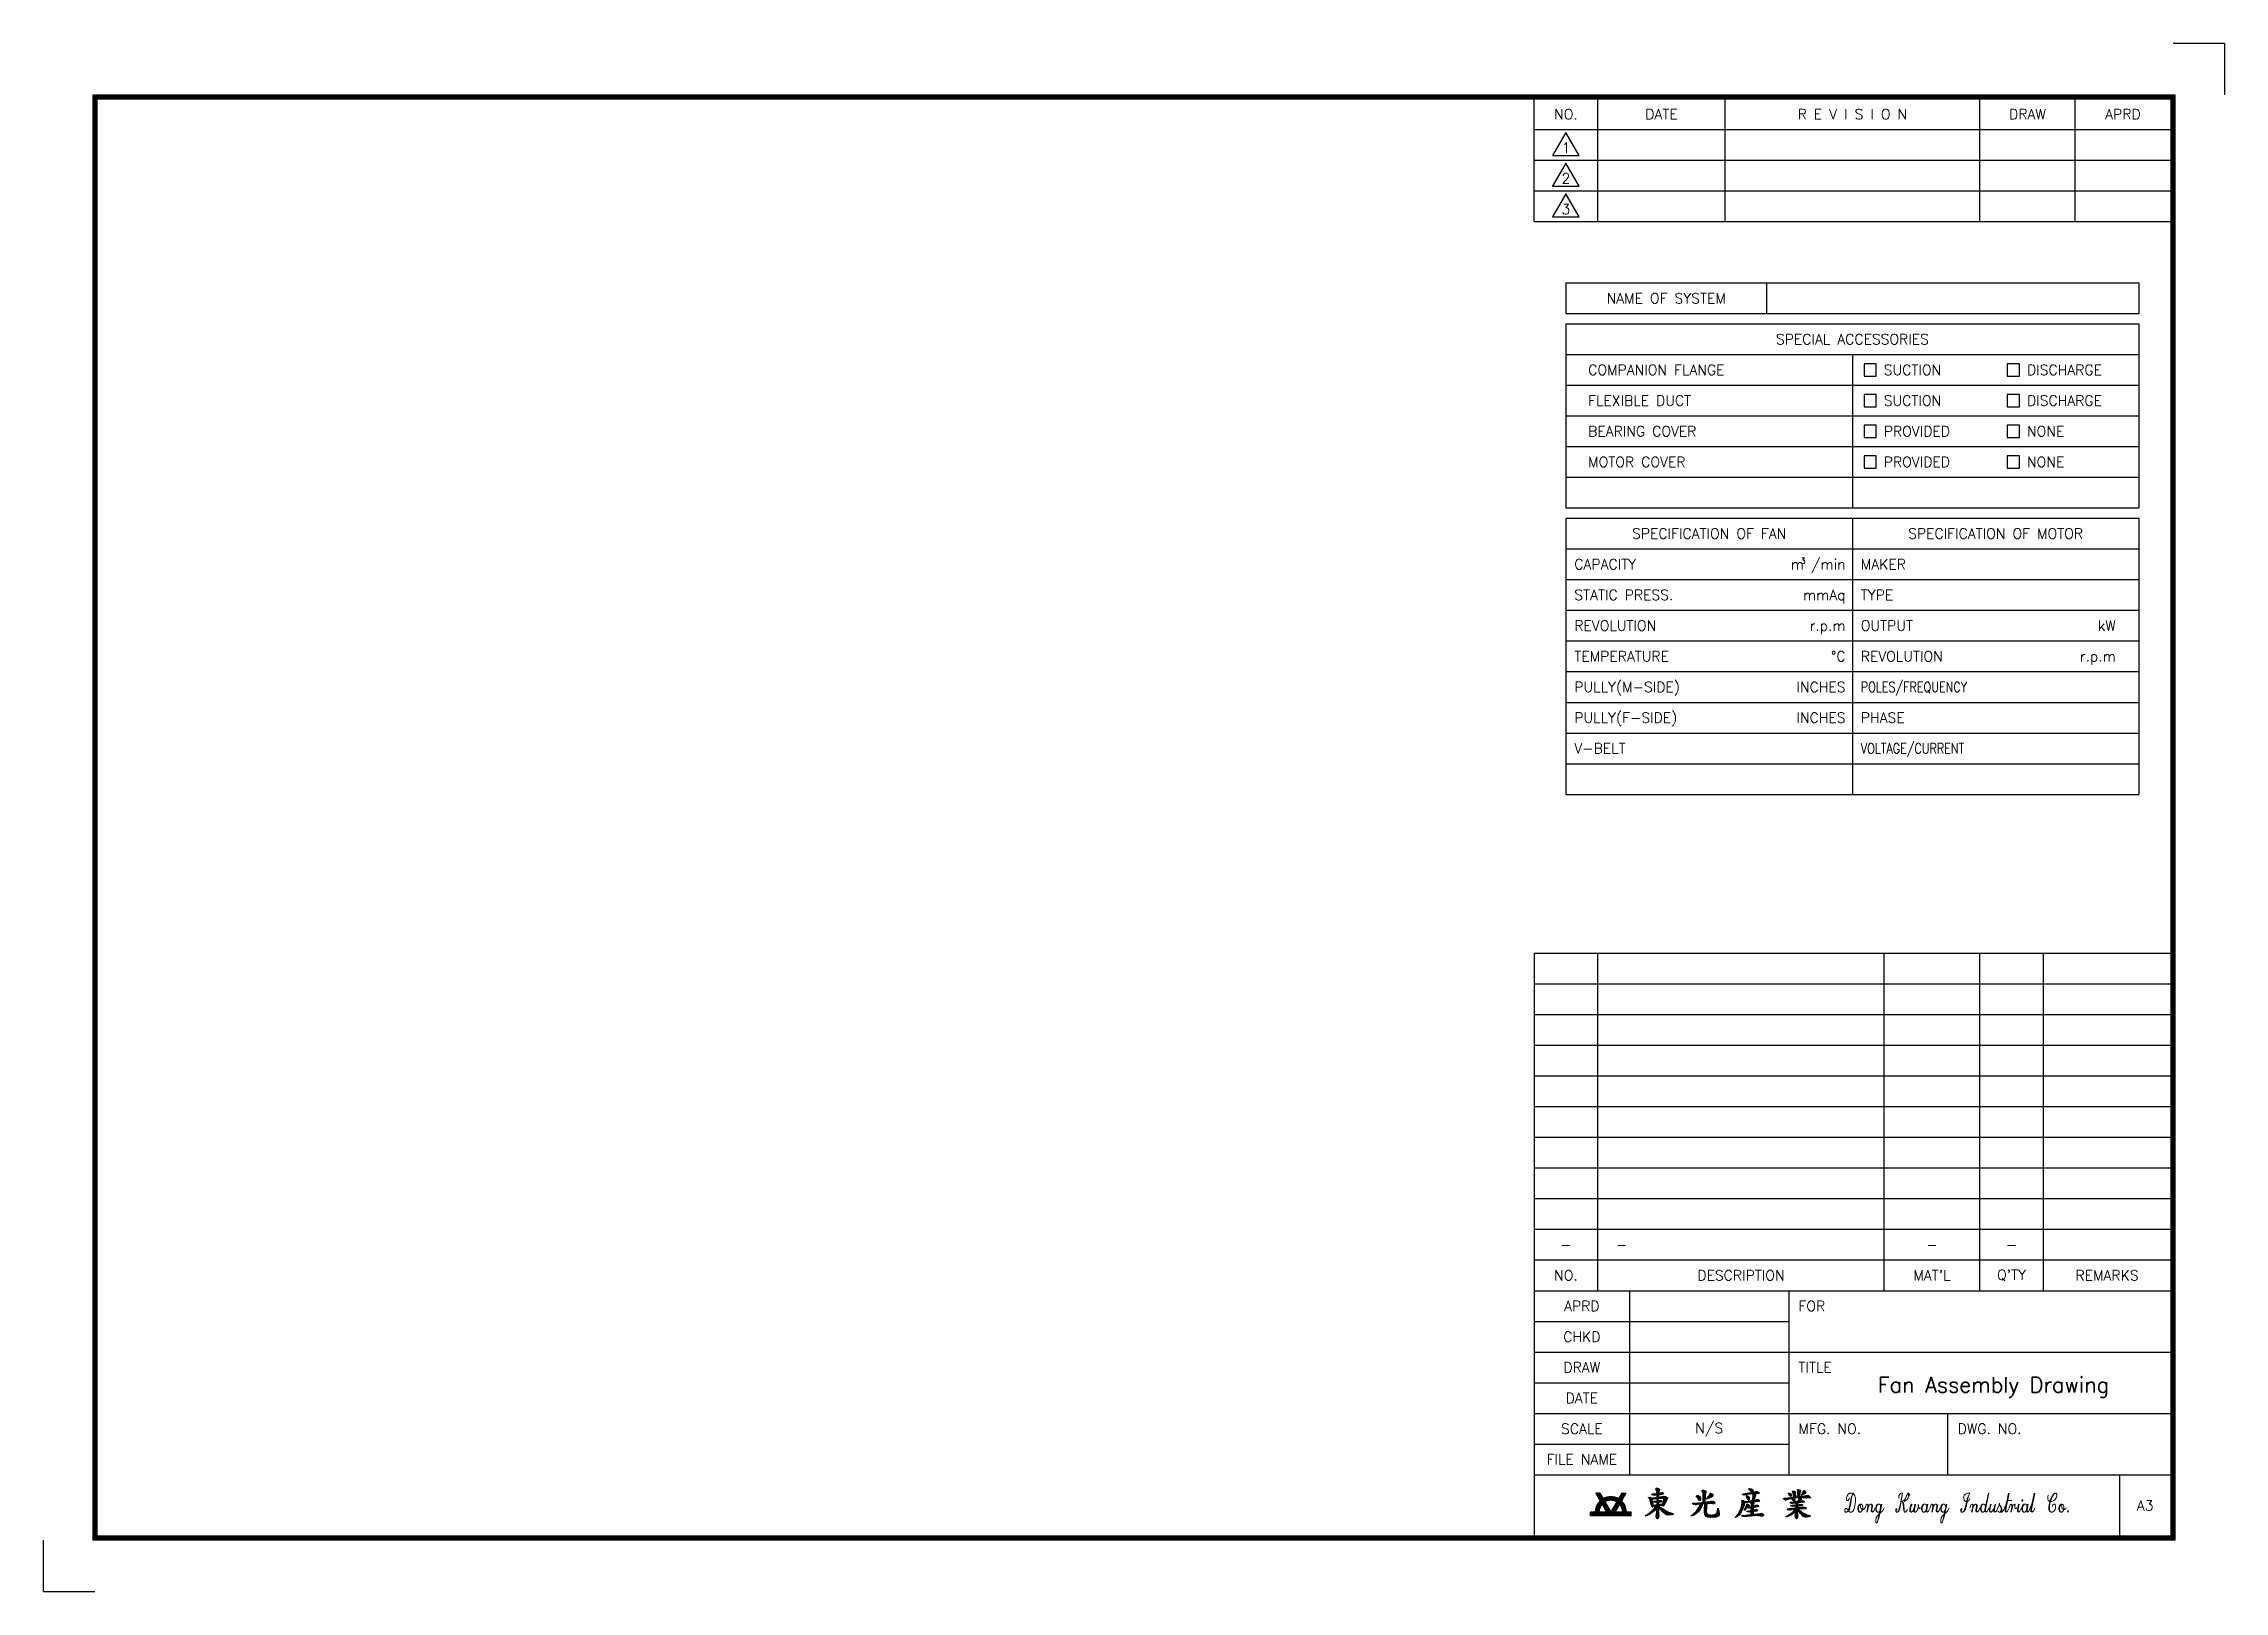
# Model space of a CAD drawing. Extents: x -81 to 345, y -106 to 196.
import ezdxf
from ezdxf.enums import TextEntityAlignment as Align

# ---------------------------------------------------------------- set-up
doc = ezdxf.new("R2010")
doc.units = 0
doc.header["$LTSCALE"] = 2.60274
doc.styles.get("Standard").update_dxf_attribs({"font": 'romans.shx', "width": 0.8, "bigfont": 'whgtxt.shx'})

msp = doc.modelspace()

# ---------------------------------------------------------------- texts
at = {"color": 4, "ltscale": 7.808219}
for s, p in [('NO.', (216.57, 182.67)), ('DATE', (235.25, 182.67)), ('R E V I S I O N', (272.6, 182.67)), ('DRAW', (306.84, 182.67)), ('APRD', (325.51, 182.67)), ('1', (216.57, 176.11)), ('2', (216.57, 170.11)), ('3', (216.57, 164.11)), ('NAME OF SYSTEM', (236.18, 146.67)), ('SPECIAL ACCESSORIES', (272.6, 138.67)), ('SPECIFICATION OF FAN', (244.59, 100.67)), ('SPECIFICATION OF MOTOR', (300.61, 100.67)), ('NO.', (216.57, -44.37)), ('DESCRIPTION', (250.81, -44.37)), ("MAT'L", (288.16, -44.37)), ("Q'TY", (303.72, -44.37)), ('REMARKS', (322.4, -44.37)), ('APRD', (219.69, -50.37)), ('CHKD', (219.69, -56.37)), ('DRAW', (219.69, -62.37)), ('DATE', (219.69, -68.37)), ('SCALE', (219.69, -74.37)), ('FILE NAME', (219.69, -80.37))]:
    msp.add_text(s, height=2, dxfattribs=at).set_placement(p, align=Align.MIDDLE)
for s, p in [('COMPANION FLANGE', (220.92, 132.67)), ('SUCTION', (278.74, 132.67)), ('DISCHARGE', (306.75, 132.67)), ('FLEXIBLE DUCT', (220.92, 126.67)), ('SUCTION', (278.74, 126.67)), ('DISCHARGE', (306.75, 126.67)), ('BEARING COVER', (220.92, 120.67)), ('PROVIDED', (278.74, 120.67)), ('NONE', (306.75, 120.67)), ('MOTOR COVER', (220.92, 114.67)), ('PROVIDED', (278.74, 114.67)), ('NONE', (306.75, 114.67)), ('CAPACITY', (218.21, 94.67)), ('MAKER', (274.24, 94.67)), ('STATIC PRESS.', (218.21, 88.67)), ('TYPE', (274.24, 88.67)), ('REVOLUTION', (218.21, 82.67)), ('OUTPUT', (274.24, 82.67)), ('TEMPERATURE', (218.21, 76.67)), ('REVOLUTION', (274.24, 76.67)), ('PULLY(M-SIDE)', (218.21, 70.67)), ('PULLY(F-SIDE)', (218.21, 64.67)), ('PHASE', (274.24, 64.67)), ('V-BELT', (218.21, 58.67)), ('FOR', (262.04, -50.37)), ('TITLE', (262.04, -62.37)), ('MFG. NO.', (262.04, -74.37)), ('DWG. NO.', (293.17, -74.37))]:
    msp.add_text(s, height=2, dxfattribs=at).set_placement(p, align=Align.MIDDLE_LEFT)
for s, p in [('m /min', (271.26, 94.67)), ('mmAq', (271.26, 88.67)), ('r.p.m', (271.26, 82.67)), ('kW', (324.12, 82.67)), ('%%DC', (271.26, 76.67)), ('r.p.m', (324.12, 76.67)), ('INCHES', (271.26, 70.67)), ('INCHES', (271.26, 64.67))]:
    msp.add_text(s, height=2, dxfattribs=at).set_placement(p, align=Align.MIDDLE_RIGHT)
msp.add_text('3', height=1.2, dxfattribs=at).set_placement((262.42, 94.74))
at = {"color": 4, "ltscale": 7.808219, "width": 0.8}
for s, p in [('POLES/FREQUENCY', (274.24, 70.67)), ('VOLTAGE/CURRENT', (274.24, 58.67))]:
    msp.add_text(s, height=2, dxfattribs=at).set_placement(p, align=Align.MIDDLE_LEFT)
at = {"color": 2, "ltscale": 7.808219}
for s, height, p in [('-', 2, (216.57, -38.37)), ('-', 2, (288.16, -38.37)), ('-', 2, (303.72, -38.37)), ('Fan Assembly Drawing', 3, (300.19, -66.2)), ('N/S', 2, (244.59, -74.37)), ('A3', 2, (329.85, -89.37))]:
    msp.add_text(s, height=height, dxfattribs=at).set_placement(p, align=Align.MIDDLE)
msp.add_text('-', height=2, dxfattribs=at).set_placement((226.35, -38.37), align=Align.MIDDLE_LEFT)

# ---------------------------------------------------------------- linework, layer by layer
at = {"color": 5, "ltscale": 7.808219}
for p, q in [((345.35, 196.47), (335.35, 196.47)), ((345.35, 196.47), (345.35, 186.47)), ((-81.15, -106.17), (-81.15, -96.17)), ((-81.15, -106.17), (-71.15, -106.17))]:
    msp.add_line(p, q, dxfattribs=at)
at = {"ltscale": 7.808219}
for p, q in [((210.35, 161.67), (210.35, 185.67)), ((210.35, 18.63), (210.35, -95.37)), ((210.35, -47.37), (334.85, -47.37))]:
    msp.add_line(p, q, dxfattribs=at)
at = {"color": 4, "ltscale": 7.808219}
for p, q in [((222.8, 161.67), (222.8, 185.67)), ((247.7, 161.67), (247.7, 185.67)), ((297.5, 161.67), (297.5, 185.67)), ((316.17, 161.67), (316.17, 185.67)), ((210.35, 179.67), (334.85, 179.67)), ((210.35, 173.67), (334.85, 173.67)), ((210.35, 167.67), (334.85, 167.67)), ((210.35, 161.67), (334.85, 161.67)), ((216.57, 149.67), (328.62, 149.67)), ((216.57, 149.67), (216.57, 143.67)), ((255.79, 149.67), (255.79, 143.67)), ((328.62, 149.67), (328.62, 143.67)), ((216.57, 143.67), (328.62, 143.67)), ((216.57, 141.67), (328.62, 141.67)), ((216.57, 141.67), (216.57, 105.67)), ((328.62, 141.67), (328.62, 105.67)), ((216.57, 135.67), (328.62, 135.67)), ((272.6, 135.67), (272.6, 105.67)), ((216.57, 129.67), (328.62, 129.67)), ((216.57, 123.67), (328.62, 123.67)), ((216.57, 117.67), (328.62, 117.67)), ((216.57, 111.67), (328.62, 111.67)), ((216.57, 105.67), (328.62, 105.67)), ((216.57, 103.67), (328.62, 103.67)), ((216.57, 103.67), (216.57, 49.67)), ((272.6, 103.67), (272.6, 49.67)), ((328.62, 103.67), (328.62, 49.67)), ((216.57, 97.67), (328.62, 97.67)), ((216.57, 91.67), (328.62, 91.67)), ((216.57, 85.67), (328.62, 85.67)), ((216.57, 79.67), (328.62, 79.67)), ((216.57, 73.67), (328.62, 73.67)), ((216.57, 67.67), (328.62, 67.67)), ((216.57, 61.67), (328.62, 61.67)), ((216.57, 55.67), (328.62, 55.67)), ((216.57, 49.67), (328.62, 49.67)), ((210.35, 18.63), (334.85, 18.63)), ((222.8, -47.37), (222.8, 18.63)), ((278.82, -47.37), (278.82, 18.63)), ((297.5, -47.37), (297.5, 18.63)), ((309.95, -47.37), (309.95, 18.63)), ((210.35, 12.63), (334.85, 12.63)), ((210.35, 6.63), (334.85, 6.63)), ((210.35, 0.63), (334.85, 0.63)), ((210.35, -5.37), (334.85, -5.37)), ((210.35, -11.37), (334.85, -11.37)), ((210.35, -17.37), (334.85, -17.37)), ((210.35, -23.37), (334.85, -23.37)), ((210.35, -29.37), (334.85, -29.37)), ((210.35, -35.37), (334.85, -35.37)), ((210.35, -41.37), (334.85, -41.37)), ((229.02, -47.37), (229.02, -83.37)), ((260.15, -47.37), (260.15, -83.37)), ((210.35, -53.37), (260.15, -53.37)), ((210.35, -59.37), (260.15, -59.37)), ((260.15, -59.37), (334.85, -59.37)), ((210.35, -65.37), (260.15, -65.37)), ((210.35, -71.37), (260.15, -71.37)), ((260.15, -71.37), (334.85, -71.37)), ((291.27, -83.37), (291.27, -71.37)), ((210.35, -77.37), (260.15, -77.37)), ((210.35, -83.37), (334.85, -83.37)), ((324.85, -83.37), (324.85, -95.37))]:
    msp.add_line(p, q, dxfattribs=at)
at = {"color": 4, "ltscale": 100}
for p, q in [((222.33, -90.44), (223.49, -89.28)), ((222.34, -90.32), (224.99, -87.68)), ((222.36, -90.2), (224.87, -87.7)), ((222.38, -90.08), (224.74, -87.72)), ((222.39, -86.96), (223.27, -88.48)), ((223.2, -86.96), (222.39, -86.96)), ((224.28, -88.83), (222.41, -86.96)), ((222.41, -89.94), (224.61, -87.75)), ((222.44, -87.04), (222.52, -86.96)), ((222.45, -89.8), (224.47, -87.79)), ((222.48, -87.11), (222.62, -86.96)), ((222.5, -89.65), (224.31, -87.84)), ((224.2, -88.66), (222.51, -86.96)), ((222.51, -87.17), (222.72, -86.96)), ((224.42, -89.08), (222.51, -87.17)), ((223.09, -90.11), (222.54, -89.56)), ((222.55, -87.24), (222.83, -86.96)), ((222.57, -89.48), (224.14, -87.91)), ((223.11, -90.03), (222.57, -89.49)), ((222.59, -87.3), (222.93, -86.96)), ((223.14, -89.95), (222.6, -89.42)), ((224.27, -88.62), (222.61, -86.96)), ((222.63, -87.37), (223.03, -86.96)), ((223.16, -89.88), (222.63, -89.35)), ((224.56, -89.32), (222.65, -87.41)), ((222.66, -87.43), (223.14, -86.96)), ((222.67, -89.28), (223.94, -88)), ((223.19, -89.8), (222.67, -89.28)), ((222.7, -87.5), (223.21, -86.99)), ((223.22, -89.73), (222.7, -89.21)), ((224.34, -88.59), (222.71, -86.96)), ((222.74, -87.56), (223.25, -87.05)), ((223.26, -89.66), (222.74, -89.15)), ((222.78, -87.63), (223.29, -87.12)), ((223.29, -89.59), (222.78, -89.08)), ((224.7, -89.56), (222.79, -87.66)), ((222.81, -87.69), (223.33, -87.18)), ((222.81, -89.03), (223.81, -88.03)), ((223.72, -87.86), (222.82, -86.96)), ((223.33, -89.53), (222.82, -89.02)), ((222.85, -87.76), (223.36, -87.25)), ((223.37, -89.46), (222.86, -88.96)), ((222.89, -87.82), (223.4, -87.31)), ((223.41, -89.4), (222.9, -88.9)), ((223.58, -87.62), (222.92, -86.96)), ((222.93, -87.89), (223.44, -87.38)), ((224.84, -89.81), (222.93, -87.9)), ((223.45, -89.34), (222.95, -88.84)), ((222.96, -87.95), (223.48, -87.44)), ((223.49, -89.28), (222.99, -88.78)), ((223, -88.02), (223.51, -87.51)), ((223.44, -87.37), (223.02, -86.96)), ((223.04, -88.08), (223.55, -87.57)), ((223.54, -89.22), (223.04, -88.73)), ((224.98, -90.05), (223.07, -88.14)), ((223.08, -88.15), (223.59, -87.64)), ((223.58, -89.17), (223.09, -88.67)), ((223.12, -88.21), (223.63, -87.7)), ((223.3, -87.13), (223.13, -86.96)), ((225.9, -91.38), (223.14, -88.62)), ((223.15, -88.28), (223.66, -87.77)), ((223.19, -88.34), (223.7, -87.83)), ((226, -91.38), (223.19, -88.56)), ((223.2, -86.96), (223.83, -88.06)), ((225.12, -90.29), (223.21, -88.39)), ((223.23, -88.41), (223.74, -87.9)), ((225.26, -90.54), (223.24, -88.51)), ((223.27, -88.47), (223.78, -87.96)), ((223.63, -89.11), (224.54, -90.68)), ((223.64, -89.13), (225.1, -87.67)), ((223.68, -89.19), (224.19, -88.68)), ((223.72, -89.26), (224.23, -88.75)), ((223.76, -89.32), (224.27, -88.81)), ((225.8, -91.38), (223.78, -89.36)), ((223.79, -89.39), (224.3, -88.88)), ((223.83, -89.45), (224.34, -88.94)), ((223.87, -89.52), (224.38, -89.01)), ((224.41, -88.55), (223.89, -88.03)), ((223.91, -89.58), (224.42, -89.07)), ((223.94, -89.65), (224.45, -89.14)), ((224.48, -88.52), (223.96, -88)), ((223.98, -89.71), (224.49, -89.2)), ((224.56, -88.49), (224.02, -87.96)), ((224.02, -89.78), (224.53, -89.27)), ((224.06, -89.84), (224.57, -89.33)), ((224.63, -88.47), (224.09, -87.93)), ((224.09, -89.91), (224.61, -89.4)), ((224.13, -89.97), (224.64, -89.46)), ((224.71, -88.44), (224.17, -87.9)), ((224.17, -90.04), (224.68, -89.53)), ((224.18, -88.67), (225.35, -90.68)), ((224.23, -88.64), (225.21, -87.66)), ((224.79, -88.42), (224.24, -87.87)), ((224.88, -88.4), (224.31, -87.84)), ((224.96, -88.39), (224.39, -87.81)), ((224.43, -88.54), (225.32, -87.66)), ((225.05, -88.37), (224.47, -87.79)), ((225.15, -88.36), (224.55, -87.76)), ((224.6, -88.48), (225.42, -87.66)), ((225.24, -88.36), (224.63, -87.74)), ((224.68, -91.38), (227.5, -88.56)), ((225.34, -88.36), (224.71, -87.72)), ((224.75, -88.43), (225.52, -87.66)), ((224.78, -91.38), (227.55, -88.61)), ((225.45, -88.36), (224.8, -87.71)), ((224.88, -88.4), (225.61, -87.67)), ((225.56, -88.37), (224.89, -87.69)), ((224.89, -91.38), (226.93, -89.33)), ((225.68, -88.38), (224.98, -87.68)), ((225.01, -88.38), (225.71, -87.68)), ((225.8, -88.4), (225.07, -87.67)), ((225.12, -88.37), (225.8, -87.69)), ((225.93, -88.43), (225.17, -87.66)), ((225.23, -88.36), (225.89, -87.71)), ((226.08, -88.47), (225.26, -87.66)), ((225.34, -88.36), (225.97, -87.72)), ((226.51, -88.67), (225.35, -90.68)), ((226.24, -88.54), (225.37, -87.66)), ((225.44, -88.36), (226.06, -87.74)), ((225.45, -90.51), (227.45, -88.51)), ((226.44, -88.63), (225.47, -87.66)), ((225.54, -88.36), (226.14, -87.76)), ((227.05, -89.13), (225.58, -87.67)), ((225.59, -90.27), (227.49, -88.36)), ((225.63, -88.37), (226.22, -87.79)), ((228.35, -90.34), (225.7, -87.68)), ((225.72, -88.39), (226.3, -87.81)), ((225.73, -90.02), (227.64, -88.12)), ((228.34, -90.22), (225.81, -87.69)), ((225.81, -88.4), (226.37, -87.84)), ((225.87, -89.78), (227.78, -87.87)), ((225.89, -88.42), (226.45, -87.86)), ((228.31, -90.09), (225.94, -87.72)), ((225.97, -88.44), (226.52, -87.89)), ((226.01, -89.54), (227.92, -87.63)), ((226.52, -90.05), (226.01, -89.54)), ((226.05, -88.47), (226.59, -87.93)), ((226.56, -89.98), (226.05, -89.47)), ((228.29, -89.96), (226.07, -87.75)), ((226.6, -89.92), (226.09, -89.41)), ((226.63, -89.85), (226.12, -89.34)), ((226.13, -88.49), (226.66, -87.96)), ((226.15, -89.29), (228.06, -87.39)), ((227.06, -89.11), (226.15, -90.68)), ((226.67, -89.79), (226.16, -89.27)), ((226.2, -88.52), (226.73, -87.99)), ((226.71, -89.72), (226.2, -89.21)), ((228.25, -89.82), (226.21, -87.78)), ((226.75, -89.66), (226.24, -89.14)), ((226.78, -89.59), (226.27, -89.08)), ((226.28, -88.55), (226.8, -88.03)), ((226.29, -89.05), (228.2, -87.14)), ((226.82, -89.52), (226.31, -89.01)), ((226.35, -88.58), (227.97, -86.96)), ((226.86, -89.46), (226.35, -88.95)), ((228.2, -89.66), (226.37, -87.83)), ((226.9, -89.39), (226.39, -88.88)), ((226.42, -88.62), (228.07, -86.96)), ((226.94, -89.33), (226.42, -88.82)), ((226.43, -88.81), (228.28, -86.96)), ((226.97, -89.26), (226.46, -88.75)), ((226.48, -88.65), (228.18, -86.96)), ((227.01, -89.2), (226.5, -88.69)), ((228.13, -89.5), (226.54, -87.9)), ((228.04, -89.3), (226.73, -87.99)), ((227.5, -86.96), (226.86, -88.06)), ((227.9, -89.06), (226.88, -88.04)), ((227.42, -88.48), (226.91, -87.97)), ((227.46, -88.42), (226.95, -87.91)), ((226.99, -87.83), (227.87, -86.96)), ((227.5, -88.35), (226.99, -87.84)), ((227.54, -88.29), (227.03, -87.77)), ((227.58, -88.22), (227.06, -87.71)), ((227.61, -88.16), (227.1, -87.64)), ((227.11, -89.16), (227.6, -88.66)), ((227.13, -87.59), (227.76, -86.96)), ((227.65, -88.09), (227.14, -87.58)), ((227.15, -89.22), (227.65, -88.72)), ((227.69, -88.02), (227.18, -87.51)), ((227.2, -89.27), (227.7, -88.78)), ((227.73, -87.96), (227.21, -87.45)), ((228.36, -90.45), (227.23, -89.32)), ((227.24, -89.33), (227.74, -88.83)), ((227.76, -87.89), (227.25, -87.38)), ((227.27, -87.35), (227.66, -86.96)), ((227.28, -89.39), (227.79, -88.89)), ((227.8, -87.83), (227.29, -87.32)), ((227.84, -87.76), (227.33, -87.25)), ((227.33, -89.46), (227.83, -88.95)), ((227.36, -89.52), (227.87, -89.01)), ((227.88, -87.7), (227.37, -87.19)), ((227.91, -87.63), (227.4, -87.12)), ((227.4, -89.59), (227.91, -89.08)), ((227.41, -87.1), (227.56, -86.96)), ((228.3, -86.96), (227.42, -88.48)), ((227.95, -87.57), (227.44, -87.06)), ((227.44, -89.65), (227.95, -89.14)), ((227.47, -89.72), (227.99, -89.2)), ((227.99, -87.5), (227.48, -86.99)), ((227.5, -86.96), (228.3, -86.96)), ((227.5, -89.8), (228.02, -89.27)), ((227.53, -89.87), (228.06, -89.34)), ((228.03, -87.44), (227.55, -86.96)), ((227.56, -89.95), (228.09, -89.41)), ((227.58, -90.02), (228.12, -89.48)), ((227.6, -90.1), (228.15, -89.55)), ((228.06, -87.37), (227.65, -86.96)), ((228.1, -87.31), (227.75, -86.96)), ((228.14, -87.24), (227.86, -86.96)), ((228.18, -87.18), (227.96, -86.96)), ((228.22, -87.11), (228.06, -86.96)), ((228.25, -87.05), (228.17, -86.96)), ((228.29, -86.98), (228.27, -86.96)), ((232.52, -91.29), (234.69, -89.13)), ((232.65, -91.23), (234.72, -89.17)), ((232.82, -87.93), (232.72, -87.83)), ((232.73, -87.88), (232.81, -87.8)), ((233.45, -88.48), (232.77, -87.8)), ((232.78, -87.9), (232.88, -87.8)), ((232.79, -91.17), (234.8, -89.16)), ((232.83, -87.93), (232.96, -87.79)), ((233.44, -88.39), (232.85, -87.8)), ((232.86, -87.97), (233.02, -87.81)), ((233.47, -88.57), (232.86, -87.96)), ((232.89, -88.01), (233.08, -87.83)), ((233.42, -88.3), (232.92, -87.8)), ((232.92, -88.06), (233.13, -87.85)), ((232.94, -91.1), (234.88, -89.16)), ((232.96, -88.1), (233.19, -87.87)), ((232.99, -88.14), (233.24, -87.88)), ((233.41, -88.21), (233, -87.8)), ((233.02, -88.19), (233.31, -87.9)), ((233.04, -88.23), (233.37, -87.91)), ((233.48, -88.66), (233.04, -88.22)), ((233.06, -88.3), (233.43, -87.92)), ((233.5, -88.75), (233.06, -88.31)), ((233.07, -88.36), (233.51, -87.91)), ((233.08, -88.42), (233.6, -87.91)), ((233.51, -88.84), (233.08, -88.41)), ((233.1, -88.48), (233.4, -88.17)), ((233.53, -88.93), (233.1, -88.5)), ((233.43, -88.16), (233.11, -87.84)), ((233.11, -88.54), (233.41, -88.24)), ((233.12, -88.6), (233.42, -88.3)), ((233.55, -89.03), (233.12, -88.6)), ((233.14, -88.66), (233.43, -88.37)), ((233.14, -90.97), (234.69, -89.42)), ((233.57, -89.12), (233.15, -88.7)), ((233.16, -88.72), (233.44, -88.43)), ((233.17, -88.78), (233.46, -88.49)), ((233.59, -89.21), (233.18, -88.8)), ((233.19, -88.84), (233.47, -88.56)), ((233.2, -88.89), (233.48, -88.62)), ((233.61, -89.31), (233.21, -88.91)), ((233.49, -88.15), (233.22, -87.88)), ((233.22, -88.95), (233.49, -88.68)), ((233.74, -89.51), (233.23, -89.01)), ((233.24, -89.01), (233.5, -88.75)), ((233.25, -89.07), (233.51, -88.81)), ((233.68, -89.52), (233.26, -89.11)), ((233.27, -89.13), (233.52, -88.87)), ((233.28, -89.19), (233.53, -88.94)), ((233.62, -89.54), (233.29, -89.22)), ((233.3, -89.24), (233.55, -89)), ((233.56, -88.14), (233.32, -87.9)), ((233.32, -89.3), (233.56, -89.06)), ((233.6, -89.59), (233.32, -89.32)), ((233.34, -89.36), (233.57, -89.12)), ((233.35, -89.42), (233.58, -89.19)), ((233.58, -89.65), (233.36, -89.43)), ((233.37, -89.47), (233.6, -89.25)), ((233.39, -89.53), (233.61, -89.31)), ((233.53, -89.67), (233.39, -89.53)), ((233.53, -87.29), (233.4, -87.16)), ((233.4, -89.59), (233.68, -89.31)), ((233.41, -87.2), (233.45, -87.15)), ((233.62, -88.13), (233.41, -87.92)), ((233.42, -88.16), (233.68, -87.9)), ((233.42, -90.76), (234.71, -89.48)), ((233.43, -89.64), (233.76, -89.3)), ((233.44, -87.24), (233.55, -87.13)), ((233.66, -87.34), (233.46, -87.15)), ((233.47, -89.68), (233.85, -89.3)), ((233.49, -87.27), (233.64, -87.11)), ((233.69, -88.12), (233.49, -87.92)), ((233.5, -88.15), (233.76, -87.89)), ((233.73, -87.34), (233.53, -87.14)), ((233.54, -87.29), (233.73, -87.1)), ((233.75, -88.11), (233.55, -87.91)), ((233.59, -87.32), (233.81, -87.1)), ((233.81, -87.35), (233.59, -87.13)), ((233.59, -88.13), (233.84, -87.89)), ((233.82, -88.1), (233.62, -87.9)), ((233.8, -89.5), (233.62, -89.32)), ((233.64, -87.34), (233.89, -87.09)), ((233.88, -87.35), (233.65, -87.11)), ((233.68, -88.12), (233.92, -87.88)), ((233.68, -88.64), (233.74, -88.58)), ((233.88, -88.09), (233.69, -87.9)), ((233.69, -89.52), (233.93, -89.29)), ((233.87, -89.49), (233.69, -89.31)), ((233.71, -87.34), (233.97, -87.09)), ((233.96, -87.35), (233.71, -87.1)), ((233.85, -88.73), (233.71, -88.59)), ((233.72, -88.68), (233.83, -88.57)), ((233.75, -88.72), (233.91, -88.56)), ((233.93, -89.48), (233.75, -89.3)), ((233.95, -88.08), (233.76, -87.89)), ((233.77, -88.11), (234, -87.88)), ((233.93, -88.73), (233.77, -88.57)), ((233.78, -87.35), (234.05, -87.08)), ((234.03, -87.35), (233.78, -87.1)), ((233.78, -89.51), (234.01, -89.28)), ((233.81, -88.73), (234, -88.55)), ((233.99, -89.47), (233.82, -89.3)), ((234.01, -88.07), (233.83, -87.89)), ((234, -88.73), (233.84, -88.57)), ((234.11, -87.35), (233.85, -87.09)), ((233.85, -88.1), (234.08, -87.87)), ((233.86, -87.35), (234.13, -87.08)), ((233.87, -89.49), (234.09, -89.27)), ((233.89, -88.73), (234.08, -88.54)), ((234.06, -89.46), (233.89, -89.29)), ((234.08, -88.06), (233.9, -87.88)), ((234.08, -88.73), (233.9, -88.56)), ((234.19, -87.35), (233.92, -87.09)), ((233.93, -87.35), (234.2, -87.08)), ((233.94, -88.08), (234.16, -87.87)), ((233.96, -88.73), (234.17, -88.53)), ((233.96, -89.47), (234.18, -89.26)), ((234.12, -89.45), (233.96, -89.28)), ((234.14, -88.05), (233.97, -87.88)), ((234.15, -88.73), (233.97, -88.55)), ((234.26, -87.35), (233.99, -87.08)), ((234, -87.35), (234.28, -87.08)), ((234.03, -88.07), (234.24, -87.86)), ((234.19, -89.44), (234.03, -89.28)), ((234.21, -88.04), (234.04, -87.87)), ((234.04, -88.73), (234.25, -88.52)), ((234.23, -88.73), (234.04, -88.54)), ((234.05, -89.46), (234.26, -89.25)), ((234.34, -87.35), (234.06, -87.08)), ((234.08, -87.35), (234.74, -86.69)), ((234.7, -89.87), (234.09, -89.27)), ((234.3, -88.73), (234.1, -88.53)), ((234.27, -88.03), (234.11, -87.87)), ((234.11, -88.73), (234.33, -88.51)), ((234.12, -88.06), (234.33, -87.84)), ((234.13, -86.11), (234.23, -86)), ((234.73, -86.71), (234.13, -86.1)), ((234.68, -87.62), (234.14, -87.08)), ((234.14, -89.44), (234.34, -89.24)), ((234.15, -86.16), (234.31, -86)), ((234.15, -87.35), (234.73, -86.78)), ((234.15, -89.59), (234.69, -89.05)), ((234.16, -86.22), (234.38, -86)), ((234.74, -86.64), (234.16, -86.06)), ((234.73, -86.77), (234.16, -86.2)), ((234.7, -89.8), (234.16, -89.26)), ((234.37, -88.73), (234.17, -88.53)), ((234.18, -86.28), (234.45, -86.01)), ((234.34, -88.02), (234.18, -87.86)), ((234.75, -86.57), (234.19, -86.02)), ((234.72, -86.84), (234.19, -86.31)), ((234.19, -88.73), (234.69, -88.22)), ((234.2, -86.34), (234.5, -86.03)), ((234.2, -88.04), (234.68, -87.56)), ((234.7, -90.02), (234.2, -89.53)), ((234.68, -87.55), (234.21, -87.08)), ((234.21, -89.46), (234.69, -88.98)), ((234.7, -89.95), (234.21, -89.46)), ((234.23, -86.38), (234.56, -86.05)), ((234.23, -87.35), (234.71, -86.86)), ((234.7, -89.73), (234.23, -89.26)), ((234.69, -88.97), (234.24, -88.52)), ((234.76, -86.51), (234.25, -86)), ((234.7, -88.31), (234.25, -87.86)), ((234.26, -88.73), (234.7, -88.3)), ((234.27, -86.41), (234.62, -86.06)), ((234.68, -87.48), (234.28, -87.08)), ((234.29, -88.03), (234.68, -87.64)), ((234.3, -87.35), (234.7, -86.95)), ((236.24, -91.19), (234.3, -89.25)), ((234.31, -86.45), (234.67, -86.08)), ((234.69, -88.23), (234.31, -87.85)), ((234.69, -88.89), (234.31, -88.52)), ((234.78, -86.46), (234.33, -86)), ((234.33, -88.73), (234.7, -88.37)), ((234.34, -86.49), (234.72, -86.11)), ((234.34, -86.57), (234.77, -86.13)), ((234.34, -86.64), (234.82, -86.16)), ((234.34, -86.72), (234.85, -86.2)), ((234.34, -86.79), (234.86, -86.27)), ((234.34, -86.87), (234.87, -86.33)), ((234.34, -86.94), (234.76, -86.52)), ((234.71, -86.91), (234.34, -86.53)), ((234.34, -87.01), (234.75, -86.61)), ((234.7, -86.97), (234.34, -86.61)), ((234.9, -87.24), (234.34, -86.68)), ((234.84, -87.25), (234.34, -86.76)), ((234.77, -87.27), (234.34, -86.83)), ((234.71, -87.28), (234.34, -86.91)), ((234.69, -87.33), (234.34, -86.98)), ((234.69, -87.4), (234.34, -87.06)), ((236.33, -91.21), (234.36, -89.24)), ((234.37, -87.35), (234.73, -86.99)), ((234.69, -88.15), (234.37, -87.83)), ((234.37, -89.96), (234.8, -89.54)), ((234.38, -88.02), (234.68, -87.72)), ((234.69, -88.82), (234.38, -88.51)), ((234.38, -89.88), (234.75, -89.51)), ((234.81, -86.41), (234.4, -86)), ((234.4, -88.22), (234.86, -87.76)), ((234.4, -88.14), (234.77, -87.78)), ((234.4, -88.07), (234.68, -87.79)), ((234.4, -88.29), (234.69, -88.01)), ((234.7, -88.38), (234.4, -88.09)), ((234.93, -88.69), (234.4, -88.16)), ((234.86, -88.7), (234.4, -88.24)), ((234.8, -88.71), (234.4, -88.31)), ((234.4, -88.89), (234.85, -88.44)), ((234.4, -88.74), (234.7, -88.44)), ((234.4, -88.81), (234.77, -88.45)), ((234.69, -89.04), (234.4, -88.76)), ((234.69, -89.12), (234.4, -88.84)), ((234.41, -87.46), (234.96, -86.92)), ((234.41, -87.39), (234.85, -86.95)), ((234.68, -87.7), (234.41, -87.43)), ((234.68, -87.77), (234.41, -87.51)), ((234.41, -88.36), (234.69, -88.08)), ((234.41, -88.44), (234.69, -88.15)), ((234.73, -88.72), (234.41, -88.39)), ((234.41, -88.96), (234.92, -88.44)), ((234.69, -88.75), (234.41, -88.47)), ((234.41, -89.03), (234.69, -88.75)), ((234.41, -89.11), (234.69, -88.83)), ((234.41, -89.18), (234.69, -88.9)), ((234.86, -89.37), (234.41, -88.91)), ((234.79, -89.37), (234.41, -88.99)), ((234.71, -89.37), (234.41, -89.06)), ((234.69, -89.42), (234.41, -89.14)), ((236.42, -91.22), (234.41, -89.21)), ((234.42, -87.53), (235.07, -86.88)), ((234.42, -87.61), (234.69, -87.34)), ((234.42, -87.68), (234.69, -87.41)), ((234.42, -87.75), (234.68, -87.49)), ((234.77, -87.94), (234.42, -87.58)), ((234.76, -88), (234.42, -87.66)), ((234.69, -88), (234.42, -87.73)), ((234.69, -88.08), (234.42, -87.81)), ((234.84, -86.37), (234.51, -86.03)), ((234.87, -86.32), (234.61, -86.06)), ((234.7, -88), (234.96, -87.74)), ((234.85, -87.94), (234.7, -87.79)), ((234.96, -87.23), (234.72, -86.99)), ((234.72, -88.72), (235, -88.44)), ((234.94, -89.37), (234.73, -89.16)), ((234.85, -86.23), (234.74, -86.12)), ((234.74, -89.37), (234.95, -89.16)), ((234.76, -87.27), (235.14, -86.88)), ((234.92, -87.94), (234.76, -87.78)), ((235, -88.68), (234.76, -88.45)), ((235.03, -87.22), (234.78, -86.98)), ((235.01, -89.37), (234.8, -89.16)), ((234.81, -88.71), (235.07, -88.44)), ((235, -87.94), (234.82, -87.76)), ((234.82, -89.37), (235.03, -89.15)), ((234.83, -87.94), (235.05, -87.72)), ((235.06, -88.67), (234.83, -88.45)), ((236.49, -91.22), (234.83, -89.56)), ((234.84, -87.25), (235.22, -86.88)), ((235.09, -87.21), (234.84, -86.96)), ((235.07, -87.94), (234.88, -87.75)), ((235.09, -89.37), (234.88, -89.16)), ((235.16, -87.2), (234.89, -86.94)), ((234.89, -88.7), (235.15, -88.44)), ((234.89, -89.37), (235.11, -89.15)), ((234.9, -87.94), (235.15, -87.7)), ((235.13, -88.67), (234.91, -88.44)), ((234.93, -87.24), (235.29, -86.88)), ((235.22, -87.19), (234.95, -86.92)), ((235.15, -87.94), (234.95, -87.74)), ((235.16, -89.37), (234.95, -89.16)), ((234.97, -89.37), (235.19, -89.15)), ((234.98, -87.94), (235.24, -87.68)), ((234.98, -88.69), (235.23, -88.44)), ((235.19, -88.66), (234.98, -88.44)), ((235.28, -87.18), (235, -86.9)), ((235.22, -87.94), (235.01, -87.73)), ((235.02, -87.22), (235.37, -86.88)), ((235.23, -89.37), (235.02, -89.15)), ((235.04, -89.37), (235.26, -89.14)), ((235.05, -87.94), (235.34, -87.66)), ((235.24, -88.63), (235.05, -88.44)), ((235.34, -87.17), (235.06, -86.88)), ((235.06, -88.67), (235.29, -88.45)), ((235.3, -87.94), (235.07, -87.71)), ((235.31, -89.37), (235.09, -89.15)), ((235.11, -87.21), (235.45, -86.88)), ((235.11, -89.37), (235.34, -89.14)), ((235.29, -88.6), (235.12, -88.44)), ((235.41, -87.15), (235.13, -86.88)), ((235.13, -87.94), (235.43, -87.64)), ((235.37, -87.94), (235.13, -87.7)), ((235.15, -88.66), (235.31, -88.5)), ((235.38, -89.37), (235.16, -89.15)), ((235.44, -87.94), (235.19, -87.69)), ((235.19, -89.37), (235.42, -89.14)), ((235.2, -87.19), (235.5, -86.89)), ((235.2, -87.94), (235.53, -87.62)), ((235.34, -88.58), (235.2, -88.44)), ((235.47, -87.14), (235.21, -86.88)), ((235.46, -89.37), (235.23, -89.15)), ((235.52, -87.94), (235.25, -87.67)), ((235.26, -89.37), (236.19, -88.44)), ((235.28, -88.45), (235.27, -88.44)), ((235.27, -88.62), (235.33, -88.55)), ((235.53, -87.12), (235.28, -86.88)), ((235.28, -87.94), (235.62, -87.6)), ((235.29, -87.18), (235.56, -86.91)), ((235.62, -89.45), (235.31, -89.14)), ((235.59, -87.94), (235.32, -87.66)), ((235.34, -89.37), (236.12, -88.59)), ((235.57, -87.09), (235.35, -86.88)), ((235.35, -87.94), (235.7, -87.59)), ((235.67, -87.94), (235.38, -87.65)), ((235.69, -89.45), (235.38, -89.14)), ((235.39, -87.16), (235.62, -86.93)), ((235.41, -89.37), (236.05, -88.74)), ((235.61, -87.06), (235.42, -86.87)), ((235.43, -87.94), (235.77, -87.6)), ((236.21, -88.4), (235.44, -87.63)), ((235.72, -89.4), (235.45, -89.14)), ((235.55, -89.46), (235.46, -89.37)), ((235.47, -89.39), (235.97, -88.88)), ((235.48, -87.14), (235.62, -87)), ((235.48, -89.45), (235.9, -89.03)), ((235.49, -89.07), (236.26, -88.29)), ((235.74, -89.35), (235.49, -89.1)), ((235.5, -87.94), (235.83, -87.61)), ((236.23, -88.35), (235.5, -87.62)), ((235.76, -89.3), (235.5, -89.03)), ((235.51, -88.98), (236.34, -88.15)), ((235.79, -89.25), (235.51, -88.97)), ((235.62, -87), (235.52, -86.9)), ((235.52, -88.88), (236.41, -88)), ((235.81, -89.2), (235.52, -88.91)), ((235.84, -89.15), (235.53, -88.85)), ((235.54, -88.79), (236.47, -87.86)), ((235.86, -89.1), (235.54, -88.78)), ((235.55, -89.46), (235.83, -89.18)), ((236.26, -88.3), (235.56, -87.61)), ((235.56, -88.7), (236.42, -87.84)), ((235.89, -89.05), (235.56, -88.72)), ((235.91, -89), (235.57, -88.66)), ((235.58, -87.94), (235.89, -87.62)), ((235.58, -88.61), (236.37, -87.81)), ((235.94, -88.95), (235.58, -88.59)), ((235.59, -88.52), (236.33, -87.78)), ((235.96, -88.9), (235.59, -88.53)), ((235.99, -88.85), (235.6, -88.47)), ((235.61, -88.42), (236.28, -87.75)), ((236.01, -88.8), (235.61, -88.41)), ((236.28, -88.26), (235.62, -87.6)), ((235.62, -89.45), (235.75, -89.33)), ((235.63, -88.33), (236.23, -87.73)), ((236.04, -88.75), (235.63, -88.34)), ((236.06, -88.7), (235.64, -88.28)), ((235.65, -87.94), (235.96, -87.63)), ((235.65, -88.24), (236.19, -87.7)), ((236.09, -88.65), (235.65, -88.22)), ((235.66, -88.15), (236.14, -87.67)), ((236.11, -88.6), (235.66, -88.16)), ((236.13, -88.55), (235.67, -88.09)), ((235.68, -88.06), (236.09, -87.65)), ((236.31, -88.21), (235.69, -87.58)), ((236.16, -88.5), (235.69, -88.03)), ((235.7, -87.96), (236.02, -87.64)), ((236.18, -88.45), (235.7, -87.97)), ((236.33, -88.16), (235.78, -87.6)), ((236.36, -88.11), (235.87, -87.61)), ((236.38, -88.06), (235.95, -87.63)), ((236.41, -88.01), (236.04, -87.64)), ((236.43, -87.96), (236.15, -87.68)), ((236.46, -87.91), (236.34, -87.79)), ((241.19, -91.42), (243.19, -89.41)), ((241.29, -91.39), (243.13, -89.56)), ((241.39, -88.98), (241.42, -88.95)), ((241.55, -89.12), (241.39, -88.97)), ((241.42, -89.03), (241.5, -88.95)), ((241.45, -89.07), (241.58, -88.94)), ((241.68, -89.18), (241.45, -88.95)), ((241.5, -89.09), (241.65, -88.94)), ((241.78, -89.21), (241.52, -88.95)), ((241.55, -89.12), (241.73, -88.94)), ((241.88, -89.24), (241.59, -88.94)), ((241.6, -89.15), (241.81, -88.93)), ((241.65, -89.17), (241.89, -88.93)), ((241.95, -89.22), (241.66, -88.94)), ((241.71, -89.19), (241.97, -88.92)), ((242.01, -89.21), (241.73, -88.94)), ((241.76, -89.2), (242.05, -88.92)), ((242.07, -89.2), (241.8, -88.93)), ((241.82, -89.22), (242.13, -88.92)), ((241.88, -89.24), (242.2, -88.91)), ((242.13, -89.18), (241.88, -88.93)), ((242.19, -89.17), (241.95, -88.93)), ((241.97, -89.22), (242.28, -88.91)), ((242.26, -89.16), (242.02, -88.92)), ((242.07, -89.2), (242.36, -88.9)), ((242.08, -87.62), (242.2, -87.5)), ((242.08, -87.55), (242.13, -87.5)), ((242.87, -88.28), (242.08, -87.5)), ((242.83, -88.32), (242.08, -87.57)), ((242.14, -87.7), (242.08, -87.64)), ((242.32, -89.15), (242.09, -88.92)), ((242.09, -90.45), (243.28, -89.25)), ((242.1, -87.67), (242.28, -87.5)), ((242.14, -87.71), (242.35, -87.5)), ((242.9, -88.24), (242.16, -87.5)), ((242.16, -89.18), (242.44, -88.9)), ((242.38, -89.14), (242.16, -88.91)), ((242.18, -87.74), (242.42, -87.5)), ((242.22, -87.78), (242.47, -87.52)), ((242.92, -88.19), (242.23, -87.5)), ((242.45, -89.13), (242.23, -88.91)), ((242.25, -87.82), (242.53, -87.55)), ((242.77, -88.33), (242.25, -87.82)), ((242.25, -89.16), (242.53, -88.89)), ((242.28, -87.86), (242.58, -87.57)), ((242.51, -89.11), (242.3, -88.91)), ((242.94, -88.13), (242.31, -87.5)), ((242.31, -87.91), (242.63, -87.59)), ((242.34, -87.95), (242.68, -87.62)), ((242.34, -89.14), (242.61, -88.88)), ((242.37, -88), (242.72, -87.65)), ((242.57, -89.1), (242.37, -88.9)), ((242.94, -88.05), (242.38, -87.5)), ((242.39, -90.07), (243.25, -89.2)), ((242.4, -88.04), (242.76, -87.69)), ((242.69, -88.32), (242.4, -88.04)), ((242.43, -88.09), (242.8, -87.72)), ((242.44, -89.13), (242.69, -88.87)), ((242.63, -89.09), (242.44, -88.9)), ((242.46, -88.13), (242.84, -87.75)), ((242.47, -89.91), (243.23, -89.16)), ((242.94, -87.98), (242.49, -87.53)), ((242.49, -88.18), (242.89, -87.78)), ((242.51, -88.23), (242.93, -87.82)), ((242.56, -88.27), (242.51, -88.22)), ((242.69, -89.08), (242.51, -88.89)), ((242.53, -89.11), (242.77, -88.86)), ((242.55, -88.27), (242.93, -87.89)), ((242.56, -89.75), (243.21, -89.1)), ((242.76, -89.06), (242.58, -88.88)), ((242.6, -88.29), (242.93, -87.96)), ((242.93, -87.9), (242.62, -87.58)), ((242.62, -89.09), (242.86, -88.85)), ((243.19, -89.42), (242.64, -88.88)), ((242.64, -89.59), (243.2, -89.04)), ((242.66, -88.31), (242.94, -88.03)), ((242.97, -89.88), (242.66, -89.56)), ((243, -89.83), (242.68, -89.51)), ((242.71, -88.33), (242.94, -88.1)), ((242.71, -89.07), (242.94, -88.85)), ((243.22, -89.37), (242.71, -88.87)), ((243.02, -89.78), (242.71, -89.46)), ((242.73, -89.43), (243.37, -88.79)), ((243.04, -89.73), (242.73, -89.41)), ((243.07, -89.67), (242.75, -89.36)), ((242.76, -89.32), (243.28, -88.8)), ((243.09, -89.62), (242.77, -89.3)), ((243.24, -89.33), (242.78, -88.86)), ((243.12, -89.57), (242.78, -89.24)), ((242.79, -88.32), (242.91, -88.2)), ((242.79, -89.22), (243.2, -88.81)), ((243.14, -89.52), (242.8, -89.18)), ((242.81, -89.05), (243.03, -88.84)), ((242.82, -89.12), (243.11, -88.83)), ((243.16, -89.47), (242.82, -89.13)), ((243.27, -89.28), (242.85, -88.86)), ((242.93, -87.82), (242.91, -87.81)), ((243.23, -89.16), (242.91, -88.85)), ((243.2, -89.06), (242.98, -88.84)), ((243.2, -88.99), (243.05, -88.83)), ((243.28, -88.99), (243.11, -88.83)), ((243.35, -88.99), (243.18, -88.82)), ((243.21, -86.49), (243.35, -86.35)), ((243.21, -86.42), (243.28, -86.35)), ((243.86, -87.12), (243.21, -86.46)), ((243.88, -87.06), (243.22, -86.4)), ((243.23, -86.54), (243.42, -86.35)), ((243.24, -88.99), (243.77, -88.46)), ((243.9, -87), (243.25, -86.35)), ((243.85, -87.17), (243.25, -86.58)), ((243.42, -88.98), (243.25, -88.81)), ((243.26, -86.59), (243.5, -86.35)), ((243.28, -86.64), (243.57, -86.36)), ((243.31, -86.69), (243.62, -86.38)), ((243.49, -88.98), (243.31, -88.8)), ((243.92, -86.95), (243.32, -86.35)), ((243.32, -88.99), (243.77, -88.54)), ((243.33, -86.74), (243.66, -86.41)), ((243.83, -87.23), (243.33, -86.73)), ((243.34, -86.81), (243.71, -86.44)), ((243.81, -87.29), (243.34, -86.82)), ((243.36, -86.87), (243.76, -86.46)), ((243.38, -88.78), (243.77, -88.39)), ((243.56, -88.97), (243.38, -88.79)), ((243.39, -86.91), (243.8, -86.49)), ((243.94, -86.89), (243.4, -86.35)), ((243.4, -88.98), (243.77, -88.61)), ((243.63, -88.97), (243.4, -88.74)), ((243.42, -86.95), (243.85, -86.52)), ((244.09, -89.36), (243.42, -88.69)), ((243.44, -87.01), (243.9, -86.55)), ((243.44, -87.08), (243.94, -86.58)), ((243.44, -87.16), (243.94, -86.65)), ((243.44, -87.23), (243.95, -86.72)), ((243.44, -87.31), (243.95, -86.79)), ((243.44, -87.38), (243.94, -86.87)), ((243.44, -87.46), (243.91, -86.98)), ((243.79, -87.34), (243.44, -86.99)), ((243.78, -87.41), (243.44, -87.06)), ((243.44, -87.53), (243.87, -87.1)), ((243.78, -87.48), (243.44, -87.13)), ((243.44, -87.61), (243.84, -87.21)), ((243.78, -87.55), (243.44, -87.21)), ((243.78, -87.63), (243.44, -87.28)), ((243.44, -87.68), (243.8, -87.32)), ((243.78, -87.7), (243.44, -87.36)), ((243.44, -87.76), (243.78, -87.41)), ((243.78, -87.77), (243.44, -87.43)), ((243.44, -87.83), (243.78, -87.49)), ((243.78, -87.85), (243.44, -87.51)), ((243.44, -87.9), (243.78, -87.56)), ((243.78, -87.92), (243.44, -87.58)), ((243.44, -87.98), (243.78, -87.64)), ((243.78, -88), (243.44, -87.66)), ((243.44, -88.05), (243.78, -87.71)), ((243.77, -88.07), (243.44, -87.73)), ((243.44, -88.13), (243.78, -87.79)), ((243.77, -88.14), (243.44, -87.81)), ((243.44, -88.2), (243.78, -87.86)), ((243.77, -88.22), (243.44, -87.88)), ((243.44, -88.28), (243.78, -87.94)), ((243.77, -88.29), (243.44, -87.95)), ((243.44, -88.35), (243.78, -88.01)), ((243.77, -88.37), (243.44, -88.03)), ((243.44, -88.43), (243.77, -88.09)), ((243.77, -88.44), (243.44, -88.1)), ((243.44, -88.5), (243.77, -88.16)), ((243.77, -88.51), (243.44, -88.18)), ((243.44, -88.57), (243.77, -88.24)), ((243.77, -88.59), (243.44, -88.25)), ((243.44, -88.65), (243.77, -88.31)), ((243.77, -88.66), (243.44, -88.33)), ((243.77, -88.74), (243.44, -88.4)), ((244.11, -89.15), (243.44, -88.48)), ((244.1, -89.22), (243.44, -88.55)), ((244.1, -89.29), (243.44, -88.63)), ((243.95, -86.83), (243.47, -86.35)), ((243.48, -88.98), (243.77, -88.69)), ((243.95, -86.75), (243.54, -86.35)), ((243.56, -88.97), (243.79, -88.74)), ((243.64, -88.97), (243.88, -88.73)), ((243.68, -89), (243.97, -88.72)), ((243.68, -89.89), (244.09, -89.49)), ((243.69, -89.14), (244.14, -88.69)), ((243.69, -89.07), (244.05, -88.7)), ((244.09, -89.43), (243.69, -89.02)), ((244.09, -89.5), (243.69, -89.1)), ((244.08, -89.57), (243.69, -89.18)), ((243.69, -89.66), (244.1, -89.25)), ((243.69, -89.74), (244.1, -89.33)), ((243.69, -89.81), (244.09, -89.41)), ((243.95, -86.68), (243.7, -86.43)), ((243.7, -89.35), (244.4, -88.65)), ((243.7, -89.28), (244.31, -88.67)), ((243.7, -89.21), (244.23, -88.68)), ((243.7, -89.5), (244.11, -89.1)), ((243.7, -89.58), (244.1, -89.17)), ((244.08, -89.64), (243.7, -89.26)), ((244.08, -89.71), (243.7, -89.34)), ((244.06, -89.85), (243.7, -89.49)), ((244.06, -89.92), (243.7, -89.56)), ((243.71, -89.42), (244.11, -89.02)), ((244.07, -89.78), (243.71, -89.42)), ((244.11, -89.08), (243.78, -88.74)), ((244.11, -89), (243.84, -88.73)), ((243.94, -86.6), (243.88, -86.54)), ((244.15, -88.97), (243.91, -88.72)), ((244.22, -88.97), (243.97, -88.71)), ((244, -88.07), (243.99, -88.06)), ((244.02, -88.07), (245, -87.09)), ((244.06, -88.05), (244.03, -88.02)), ((244.3, -88.97), (244.04, -88.7)), ((244.11, -88.04), (244.06, -87.98)), ((244.17, -88.02), (244.1, -87.94)), ((244.37, -88.97), (244.1, -88.7)), ((244.12, -88.04), (245.05, -87.11)), ((244.23, -88), (244.13, -87.91)), ((244.16, -88.97), (244.49, -88.64)), ((244.29, -87.99), (244.17, -87.87)), ((244.45, -88.97), (244.17, -88.69)), ((244.35, -87.97), (244.2, -87.83)), ((244.23, -88.01), (245.1, -87.13)), ((244.52, -88.97), (244.23, -88.68)), ((244.4, -87.96), (244.24, -87.79)), ((244.24, -88.97), (244.58, -88.63)), ((244.46, -87.93), (244.28, -87.76)), ((244.6, -88.97), (244.3, -88.67)), ((244.31, -88.97), (244.67, -88.61)), ((244.51, -87.91), (244.32, -87.72)), ((244.33, -87.98), (245.15, -87.16)), ((244.57, -87.89), (244.36, -87.69)), ((244.67, -88.97), (244.36, -88.66)), ((244.39, -88.97), (244.76, -88.59)), ((244.62, -87.87), (244.4, -87.65)), ((244.74, -88.97), (244.43, -88.65)), ((244.44, -87.94), (245.19, -87.19)), ((244.67, -87.85), (244.44, -87.62)), ((244.46, -88.97), (244.85, -88.58)), ((244.72, -87.83), (244.48, -87.58)), ((244.82, -88.97), (244.49, -88.64)), ((244.78, -87.81), (244.51, -87.53)), ((244.83, -87.78), (244.54, -87.49)), ((244.54, -88.97), (244.94, -88.56)), ((244.89, -88.97), (244.56, -88.63)), ((244.57, -87.89), (245.24, -87.22)), ((244.88, -87.76), (244.57, -87.45)), ((244.58, -87.43), (244.95, -87.06)), ((244.93, -87.73), (244.6, -87.4)), ((244.61, -88.97), (245.03, -88.55)), ((244.97, -88.97), (244.62, -88.62)), ((244.98, -87.71), (244.63, -87.36)), ((245.03, -87.68), (244.66, -87.32)), ((245.08, -87.66), (244.68, -87.27)), ((244.68, -88.97), (245.11, -88.54)), ((245.04, -88.97), (244.68, -88.61)), ((244.69, -87.84), (245.28, -87.25)), ((244.7, -87.24), (244.89, -87.04)), ((245.13, -87.63), (244.71, -87.21)), ((245.17, -87.6), (244.73, -87.16)), ((245.22, -87.58), (244.75, -87.11)), ((245.12, -88.97), (244.75, -88.6)), ((244.76, -87.1), (244.81, -87.05)), ((244.76, -88.97), (245.18, -88.55)), ((245.26, -87.55), (244.78, -87.06)), ((245.19, -88.97), (244.81, -88.59)), ((244.82, -87.79), (245.32, -87.28)), ((244.83, -88.97), (245.24, -88.56)), ((245.31, -87.52), (244.84, -87.05)), ((245.33, -89.03), (244.87, -88.57)), ((245.36, -87.49), (244.91, -87.04)), ((244.91, -88.97), (245.3, -88.58)), ((245.4, -89.02), (244.94, -88.56)), ((244.97, -87.71), (245.36, -87.32)), ((244.98, -88.97), (245.36, -88.59)), ((245.47, -89.02), (245, -88.55)), ((245.38, -87.44), (245.05, -87.11)), ((245.54, -89.02), (245.06, -88.54)), ((245.06, -88.97), (245.42, -88.6)), ((245.12, -87.64), (245.37, -87.38)), ((245.13, -88.97), (245.48, -88.61)), ((245.6, -89), (245.14, -88.54)), ((245.21, -88.97), (245.53, -88.64)), ((245.64, -88.97), (245.23, -88.56)), ((245.37, -87.35), (245.24, -87.22)), ((245.26, -88.99), (245.57, -88.67)), ((245.3, -89.02), (245.61, -88.71)), ((245.31, -87.52), (245.38, -87.45)), ((245.68, -88.94), (245.33, -88.58)), ((245.37, -89.02), (245.66, -88.74)), ((245.7, -88.88), (245.42, -88.6)), ((245.45, -89.02), (245.7, -88.77)), ((245.53, -89.02), (245.7, -88.84)), ((245.7, -88.81), (245.55, -88.65)), ((245.68, -88.94), (245.69, -88.92)), ((250.78, -90.02), (251.33, -89.47)), ((250.82, -89.91), (251.37, -89.36)), ((250.87, -89.79), (251.4, -89.25)), ((250.91, -89.67), (251.44, -89.14)), ((250.93, -89.58), (251.47, -89.03)), ((251.21, -89.84), (250.93, -89.56)), ((250.94, -89.49), (251.51, -88.92)), ((251.23, -89.79), (250.94, -89.5)), ((250.95, -88.44), (250.96, -88.42)), ((250.95, -89.41), (251.72, -88.64)), ((251.25, -89.73), (250.95, -89.43)), ((250.96, -89.32), (251.64, -88.65)), ((251.27, -89.67), (250.96, -89.36)), ((251.29, -89.62), (250.97, -89.3)), ((251.5, -88.94), (250.98, -88.42)), ((250.98, -89.23), (251.57, -88.64)), ((251.3, -89.56), (250.98, -89.23)), ((250.99, -89.15), (251.51, -88.62)), ((251.34, -89.45), (250.99, -89.1)), ((251.32, -89.51), (250.99, -89.17)), ((251, -88.47), (251.05, -88.42)), ((251, -89.06), (251.47, -88.59)), ((251.36, -89.39), (251, -89.04)), ((251.01, -88.97), (251.43, -88.55)), ((251.38, -89.34), (251.01, -88.97)), ((251.39, -89.28), (251.02, -88.91)), ((251.03, -88.5), (251.12, -88.42)), ((251.03, -88.58), (251.19, -88.43)), ((251.03, -88.66), (251.25, -88.43)), ((251.03, -88.73), (251.3, -88.46)), ((251.03, -88.81), (251.35, -88.49)), ((251.03, -88.88), (251.39, -88.52)), ((251.48, -89), (251.03, -88.55)), ((251.47, -89.05), (251.03, -88.62)), ((251.45, -89.11), (251.03, -88.69)), ((251.43, -89.17), (251.03, -88.77)), ((251.41, -89.22), (251.03, -88.84)), ((251.52, -88.88), (251.05, -88.42)), ((251.08, -87.19), (251.14, -87.13)), ((251.14, -87.23), (251.08, -87.18)), ((251.26, -87.28), (251.11, -87.14)), ((251.12, -87.23), (251.23, -87.11)), ((251.57, -88.86), (251.13, -88.42)), ((251.17, -87.25), (251.32, -87.1)), ((251.39, -87.33), (251.18, -87.12)), ((251.63, -88.84), (251.21, -88.43)), ((251.23, -87.27), (251.41, -87.08)), ((251.48, -87.35), (251.24, -87.11)), ((251.28, -87.29), (251.5, -87.07)), ((251.53, -87.33), (251.3, -87.1)), ((251.33, -87.31), (251.59, -87.05)), ((251.68, -88.82), (251.34, -88.48)), ((251.59, -87.32), (251.37, -87.09)), ((251.38, -87.33), (251.68, -87.04)), ((251.39, -90.31), (252.4, -89.3)), ((251.65, -87.3), (251.43, -87.08)), ((251.44, -87.36), (251.77, -87.02)), ((251.48, -90.29), (252.33, -89.45)), ((251.7, -87.28), (251.49, -87.07)), ((251.52, -90.1), (252.37, -89.25)), ((251.53, -87.33), (251.86, -87)), ((251.76, -87.26), (251.56, -87.06)), ((251.57, -88.86), (251.8, -88.63)), ((251.74, -88.81), (251.59, -88.65)), ((251.83, -87.25), (251.62, -87.05)), ((251.62, -89.93), (252.34, -89.21)), ((251.64, -87.3), (251.95, -86.99)), ((251.8, -88.79), (251.65, -88.64)), ((251.89, -87.24), (251.68, -87.04)), ((251.68, -88.82), (251.89, -88.62)), ((251.71, -89.76), (252.29, -89.19)), ((251.87, -88.78), (251.72, -88.64)), ((251.75, -87.27), (252.04, -86.97)), ((251.95, -87.23), (251.75, -87.02)), ((251.79, -88.79), (251.97, -88.61)), ((251.93, -88.78), (251.79, -88.63)), ((251.8, -89.6), (252.23, -89.17)), ((252.02, -87.22), (251.81, -87.01)), ((252.47, -88.19), (251.82, -87.55)), ((252.08, -89.82), (251.82, -89.56)), ((251.83, -87.56), (251.87, -87.52)), ((251.84, -87.25), (252.13, -86.96)), ((251.84, -87.62), (251.94, -87.52)), ((252.16, -89.83), (251.84, -89.51)), ((252.45, -88.24), (251.85, -87.65)), ((252, -88.77), (251.85, -88.62)), ((251.85, -89.48), (252.18, -89.15)), ((251.86, -87.68), (252, -87.54)), ((252.25, -89.84), (251.86, -89.44)), ((252.08, -87.21), (251.87, -87)), ((252.49, -88.14), (251.87, -87.52)), ((251.87, -88.78), (252.06, -88.59)), ((251.87, -89.39), (252.11, -89.14)), ((252.34, -89.86), (251.87, -89.38)), ((251.88, -87.73), (252.06, -87.55)), ((251.88, -89.29), (252.05, -89.13)), ((252.2, -89.64), (251.88, -89.32)), ((252.42, -88.29), (251.89, -87.76)), ((252.22, -89.59), (251.89, -89.25)), ((251.9, -87.79), (252.12, -87.57)), ((251.9, -89.2), (251.98, -89.12)), ((252.26, -89.55), (251.9, -89.19)), ((252.29, -89.5), (251.91, -89.13)), ((252.07, -88.76), (251.92, -88.61)), ((251.93, -87.23), (252.22, -86.94)), ((251.93, -87.84), (252.17, -87.6)), ((252.14, -87.2), (251.94, -86.99)), ((252.49, -88.07), (251.95, -87.53)), ((251.95, -87.88), (252.22, -87.62)), ((251.96, -88.77), (252.16, -88.57)), ((251.98, -87.93), (252.26, -87.65)), ((252.32, -89.46), (251.98, -89.12)), ((252.36, -88.31), (251.99, -87.93)), ((252.14, -88.76), (251.99, -88.61)), ((252.21, -87.19), (252, -86.98)), ((252.01, -87.97), (252.3, -87.68)), ((252.02, -87.22), (252.31, -86.93)), ((252.49, -87.99), (252.04, -87.54)), ((252.04, -88.02), (252.34, -87.71)), ((252.04, -88.77), (252.25, -88.56)), ((252.2, -88.75), (252.05, -88.59)), ((252.27, -87.18), (252.06, -86.97)), ((252.07, -88.07), (252.39, -87.75)), ((252.35, -89.41), (252.07, -89.13)), ((252.1, -88.11), (252.41, -87.8)), ((252.11, -87.2), (252.4, -86.91)), ((252.26, -88.73), (252.11, -88.58)), ((252.12, -88.76), (252.34, -88.54)), ((252.33, -87.16), (252.13, -86.96)), ((252.13, -88.16), (252.44, -87.85)), ((252.38, -89.37), (252.15, -89.14)), ((252.16, -88.2), (252.46, -87.89)), ((252.46, -87.88), (252.17, -87.6)), ((252.32, -88.71), (252.17, -88.57)), ((252.4, -87.15), (252.19, -86.95)), ((252.2, -87.19), (252.49, -86.89)), ((252.2, -88.24), (252.49, -87.94)), ((252.21, -88.75), (252.44, -88.52)), ((252.24, -88.27), (252.49, -88.01)), ((252.38, -88.7), (252.24, -88.56)), ((252.46, -87.14), (252.25, -86.94)), ((252.41, -89.32), (252.26, -89.17)), ((252.28, -88.3), (252.49, -88.09)), ((252.29, -87.17), (252.59, -86.88)), ((252.45, -88.69), (252.3, -88.55)), ((252.31, -88.71), (252.53, -88.5)), ((252.52, -87.13), (252.32, -86.92)), ((252.34, -86.15), (252.36, -86.13)), ((252.34, -88.31), (252.48, -88.18)), ((252.91, -86.7), (252.35, -86.14)), ((252.36, -86.21), (252.5, -86.07)), ((252.52, -88.69), (252.36, -88.53)), ((252.5, -86.37), (252.38, -86.25)), ((252.38, -87.16), (252.68, -86.86)), ((252.59, -87.12), (252.38, -86.91)), ((252.39, -86.25), (252.54, -86.1)), ((252.98, -86.69), (252.4, -86.11)), ((252.4, -88.7), (252.62, -88.48)), ((252.42, -86.29), (252.59, -86.13)), ((252.59, -88.69), (252.42, -88.52)), ((253.05, -86.69), (252.45, -86.09)), ((252.66, -87.12), (252.45, -86.9)), ((252.46, -86.33), (252.65, -86.15)), ((252.47, -87.14), (252.77, -86.85)), ((252.49, -88.69), (252.72, -88.46)), ((253.25, -89.27), (252.49, -88.51)), ((252.5, -86.36), (252.71, -86.15)), ((252.73, -87.11), (252.51, -86.89)), ((253.11, -86.67), (252.52, -86.09)), ((252.54, -86.4), (252.78, -86.16)), ((253.25, -89.2), (252.55, -88.5)), ((252.55, -89.89), (253.25, -89.19)), ((252.56, -87.13), (252.86, -86.83)), ((252.56, -88.69), (252.81, -88.44)), ((252.79, -87.1), (252.57, -86.88)), ((252.59, -86.43), (252.84, -86.17)), ((253.27, -89.14), (252.61, -88.48)), ((252.62, -88.71), (252.94, -88.39)), ((253.25, -89.34), (252.62, -88.72)), ((252.63, -86.47), (252.9, -86.19)), ((252.64, -87.12), (252.95, -86.82)), ((252.86, -87.1), (252.64, -86.87)), ((252.64, -88.76), (253.34, -88.06)), ((252.65, -89.86), (253.25, -89.27)), ((253.14, -86.63), (252.66, -86.15)), ((252.66, -86.5), (252.95, -86.21)), ((252.67, -88.81), (253.19, -88.28)), ((253.29, -89.09), (252.67, -88.47)), ((252.69, -88.86), (253.2, -88.35)), ((252.7, -86.54), (253, -86.24)), ((252.93, -87.09), (252.7, -86.86)), ((253.25, -89.42), (252.7, -88.87)), ((252.72, -88.91), (253.27, -88.35)), ((252.73, -86.58), (253.05, -86.26)), ((252.73, -87.11), (253.04, -86.8)), ((253.31, -89.03), (252.73, -88.46)), ((253.17, -86.58), (252.74, -86.16)), ((252.74, -88.96), (253.37, -88.32)), ((252.84, -89.09), (252.75, -89)), ((253, -87.08), (252.76, -86.85)), ((252.76, -89.02), (253.04, -88.74)), ((252.76, -89.84), (253.25, -89.35)), ((252.77, -86.62), (253.1, -86.29)), ((253.05, -88.7), (252.79, -88.44)), ((252.79, -89.06), (253.09, -88.76)), ((252.81, -86.65), (253.13, -86.33)), ((252.81, -87.1), (253.13, -86.78)), ((253.18, -86.52), (252.83, -86.17)), ((253.06, -87.08), (252.83, -86.84)), ((252.83, -89.84), (253.25, -89.42)), ((252.83, -89.91), (253.3, -89.44)), ((252.84, -89.09), (253.15, -88.77)), ((252.84, -90.06), (253.47, -89.42)), ((252.84, -89.98), (253.39, -89.43)), ((253.08, -88.65), (252.85, -88.43)), ((252.85, -89.15), (253.2, -88.8)), ((252.85, -89.22), (253.24, -88.83)), ((252.85, -89.3), (253.28, -88.86)), ((252.85, -89.37), (253.31, -88.92)), ((252.85, -89.44), (253.33, -88.97)), ((252.85, -89.52), (253.29, -89.08)), ((253.47, -89.71), (252.85, -89.1)), ((253.4, -89.72), (252.85, -89.17)), ((253.33, -89.73), (252.85, -89.25)), ((253.26, -89.73), (252.85, -89.32)), ((253.19, -89.73), (252.85, -89.4)), ((253.19, -89.81), (252.85, -89.47)), ((253.19, -89.88), (252.85, -89.54)), ((252.86, -86.68), (253.16, -86.37)), ((252.89, -87.09), (253.22, -86.77)), ((253.13, -87.07), (252.89, -86.83)), ((252.91, -86.7), (253.2, -86.42)), ((253.15, -88.65), (252.91, -88.41)), ((253.2, -86.46), (252.94, -86.21)), ((253.62, -87.48), (252.95, -86.81)), ((253.22, -88.64), (252.95, -88.38)), ((252.98, -87.08), (253.31, -86.75)), ((252.99, -86.69), (253.19, -86.5)), ((253.29, -88.64), (253, -88.35)), ((253.64, -87.43), (253.02, -86.8)), ((253.04, -88.28), (253.46, -87.87)), ((253.36, -88.64), (253.04, -88.31)), ((253.43, -88.63), (253.05, -88.25)), ((253.06, -87.08), (253.4, -86.74)), ((253.2, -88.33), (253.06, -88.19)), ((253.07, -86.69), (253.14, -86.62)), ((253.07, -88.19), (253.52, -87.74)), ((253.67, -87.38), (253.08, -86.79)), ((253.2, -88.26), (253.08, -88.13)), ((253.09, -88.09), (253.57, -87.61)), ((253.23, -88.21), (253.09, -88.07)), ((253.11, -87.99), (253.62, -87.48)), ((253.27, -88.17), (253.11, -88.01)), ((253.32, -88.97), (253.11, -88.76)), ((253.3, -88.13), (253.12, -87.95)), ((253.12, -88.65), (253.47, -88.3)), ((253.13, -87.9), (253.67, -87.36)), ((253.33, -88.08), (253.13, -87.89)), ((253.14, -87.07), (253.49, -86.72)), ((253.39, -87.03), (253.14, -86.78)), ((253.14, -87.81), (253.7, -87.25)), ((253.36, -88.04), (253.14, -87.82)), ((253.39, -87.99), (253.15, -87.76)), ((253.16, -87.12), (253.58, -86.7)), ((253.6, -87.54), (253.16, -87.09)), ((253.16, -87.72), (253.69, -87.18)), ((253.17, -87.18), (253.67, -86.69)), ((253.42, -87.95), (253.17, -87.7)), ((253.18, -87.63), (253.66, -87.15)), ((253.58, -87.59), (253.18, -87.19)), ((253.44, -87.9), (253.18, -87.64)), ((253.19, -87.25), (253.39, -87.04)), ((253.56, -87.64), (253.19, -87.28)), ((253.47, -87.85), (253.19, -87.57)), ((253.2, -87.31), (253.43, -87.07)), ((253.2, -87.53), (253.62, -87.11)), ((253.49, -87.8), (253.2, -87.51)), ((253.2, -88.65), (253.56, -88.29)), ((253.43, -86.99), (253.21, -86.77)), ((253.21, -87.37), (253.5, -87.08)), ((253.21, -87.44), (253.56, -87.09)), ((253.53, -87.69), (253.21, -87.37)), ((253.51, -87.75), (253.21, -87.45)), ((253.5, -88.63), (253.23, -88.36)), ((253.23, -89.73), (253.57, -89.4)), ((253.51, -87), (253.27, -86.76)), ((253.53, -89.7), (253.27, -89.45)), ((253.28, -88.64), (253.66, -88.27)), ((253.57, -88.63), (253.29, -88.35)), ((253.31, -89.73), (253.68, -89.36)), ((253.59, -87), (253.33, -86.75)), ((253.6, -89.69), (253.34, -89.44)), ((253.65, -88.62), (253.35, -88.33)), ((253.36, -88.64), (253.74, -88.26)), ((253.67, -87.01), (253.4, -86.74)), ((253.4, -89.72), (253.78, -89.34)), ((253.72, -88.62), (253.41, -88.32)), ((253.66, -89.68), (253.41, -89.43)), ((253.68, -87.32), (253.43, -87.07)), ((253.44, -86.99), (253.75, -86.68)), ((253.44, -88.63), (253.82, -88.25)), ((253.75, -87.01), (253.46, -86.73)), ((253.79, -88.62), (253.47, -88.3)), ((253.73, -89.67), (253.47, -89.42)), ((253.48, -89.71), (253.86, -89.33)), ((253.51, -87), (253.84, -86.67)), ((253.83, -87.02), (253.52, -86.71)), ((253.7, -87.26), (253.52, -87.09)), ((253.52, -88.63), (253.9, -88.25)), ((253.86, -88.61), (253.54, -88.29)), ((253.79, -89.66), (253.54, -89.41)), ((253.57, -89.7), (253.94, -89.32)), ((253.58, -87), (253.92, -86.66)), ((253.91, -87.03), (253.59, -86.7)), ((253.59, -88.63), (253.98, -88.24)), ((253.85, -89.65), (253.59, -89.39)), ((253.93, -88.61), (253.6, -88.28)), ((253.65, -87.01), (253.98, -86.68)), ((253.99, -87.03), (253.65, -86.69)), ((253.65, -89.69), (254.01, -89.33)), ((253.92, -89.64), (253.65, -89.37)), ((254, -88.61), (253.66, -88.27)), ((253.67, -88.62), (254.05, -88.25)), ((253.98, -89.63), (253.7, -89.35)), ((254.06, -87.03), (253.71, -86.68)), ((253.72, -87.01), (254.03, -86.7)), ((254.07, -88.6), (253.72, -88.26)), ((253.74, -89.67), (254.07, -89.35)), ((253.75, -88.62), (254.11, -88.26)), ((254.05, -89.62), (253.76, -89.34)), ((254.13, -87.02), (253.78, -86.67)), ((253.79, -87.02), (254.09, -86.71)), ((254.14, -88.6), (253.79, -88.25)), ((253.83, -88.62), (254.17, -88.28)), ((254.11, -89.61), (253.83, -89.33)), ((253.83, -89.66), (254.12, -89.36)), ((254.2, -87.02), (253.85, -86.67)), ((253.86, -87.02), (254.15, -86.73)), ((254.21, -88.59), (253.87, -88.25)), ((254.18, -89.6), (253.9, -89.33)), ((253.91, -88.61), (254.23, -88.29)), ((254.28, -87.02), (253.92, -86.66)), ((253.92, -89.64), (254.18, -89.39)), ((253.93, -87.03), (254.2, -86.75)), ((254.28, -88.59), (253.94, -88.24)), ((254.22, -89.57), (253.97, -89.32)), ((253.98, -88.61), (254.27, -88.32)), ((254, -87.03), (254.24, -86.79)), ((254.35, -88.58), (254.01, -88.24)), ((254.01, -89.63), (254.2, -89.43)), ((254.32, -86.99), (254.02, -86.69)), ((254.06, -88.6), (254.32, -88.35)), ((254.23, -89.51), (254.07, -89.35)), ((254.08, -87.03), (254.28, -86.82)), ((254.38, -88.54), (254.1, -88.26)), ((254.1, -89.61), (254.23, -89.48)), ((254.36, -86.96), (254.13, -86.72)), ((254.15, -87.02), (254.32, -86.86)), ((254.15, -88.6), (254.36, -88.38)), ((254.4, -88.49), (254.2, -88.29)), ((254.23, -87.02), (254.34, -86.91)), ((254.23, -88.59), (254.4, -88.42)), ((254.31, -88.58), (254.4, -88.49)), ((254.4, -88.41), (254.37, -88.38)), ((259.11, -88.03), (259.15, -87.99)), ((259.21, -88.15), (259.11, -88.05)), ((259.13, -88.09), (259.23, -87.98)), ((259.38, -88.25), (259.13, -87.99)), ((259.17, -88.12), (259.31, -87.98)), ((259.5, -88.3), (259.19, -87.99)), ((259.21, -88.15), (259.4, -87.97)), ((259.26, -88.18), (259.48, -87.96)), ((259.58, -88.29), (259.26, -87.98)), ((259.3, -88.21), (259.56, -87.95)), ((259.63, -88.28), (259.33, -87.97)), ((259.35, -88.23), (259.64, -87.94)), ((259.4, -88.26), (259.73, -87.93)), ((259.69, -88.26), (259.4, -87.97)), ((259.45, -88.28), (259.81, -87.93)), ((259.74, -88.24), (259.47, -87.96)), ((259.51, -88.3), (259.89, -87.92)), ((259.8, -88.22), (259.53, -87.95)), ((259.6, -88.29), (259.97, -87.91)), ((259.86, -88.21), (259.6, -87.95)), ((259.92, -88.19), (259.67, -87.94)), ((259.71, -88.25), (260.06, -87.9)), ((259.98, -88.18), (259.74, -87.93)), ((260.04, -88.16), (259.8, -87.93)), ((259.82, -88.22), (260.14, -87.89)), ((260.1, -88.15), (259.87, -87.92)), ((259.91, -88.19), (260.22, -87.89)), ((260.16, -88.13), (259.94, -87.91)), ((260.01, -88.17), (260.3, -87.88)), ((260.22, -88.12), (260.01, -87.91)), ((260.57, -87.57), (260.02, -87.02)), ((260.03, -87.04), (260.05, -87.01)), ((260.06, -87.08), (260.12, -87.02)), ((260.28, -88.1), (260.08, -87.9)), ((260.09, -87.13), (260.19, -87.02)), ((260.63, -87.56), (260.09, -87.02)), ((260.11, -88.15), (260.39, -87.87)), ((260.12, -87.17), (260.26, -87.03)), ((260.34, -88.09), (260.14, -87.89)), ((260.65, -87.5), (260.16, -87.02)), ((260.16, -87.21), (260.33, -87.03)), ((260.19, -87.25), (260.4, -87.04)), ((260.21, -88.12), (260.48, -87.85)), ((260.4, -88.08), (260.21, -87.89)), ((260.22, -87.29), (260.45, -87.06)), ((260.67, -87.45), (260.24, -87.02)), ((260.25, -87.33), (260.5, -87.09)), ((260.46, -88.06), (260.28, -87.88)), ((260.29, -87.37), (260.55, -87.11)), ((260.31, -88.1), (260.57, -87.84)), ((260.68, -87.39), (260.32, -87.03)), ((260.32, -87.41), (260.6, -87.14)), ((260.52, -88.05), (260.35, -87.87)), ((260.35, -88.87), (260.43, -88.8)), ((260.36, -87.45), (260.65, -87.16)), ((260.39, -88.88), (260.36, -88.85)), ((260.39, -87.49), (260.67, -87.21)), ((260.49, -88.91), (260.4, -88.82)), ((260.7, -87.34), (260.41, -87.05)), ((260.41, -88.07), (260.66, -87.82)), ((260.58, -88.03), (260.41, -87.87)), ((260.41, -88.89), (260.57, -88.73)), ((260.43, -87.53), (260.7, -87.26)), ((260.6, -88.95), (260.44, -88.79)), ((260.47, -88.91), (260.65, -88.73)), ((260.48, -87.56), (260.71, -87.33)), ((260.65, -88.03), (260.48, -87.85)), ((260.69, -88.96), (260.49, -88.76)), ((260.51, -88.05), (260.75, -87.81)), ((260.53, -87.58), (260.67, -87.44)), ((260.53, -88.92), (260.73, -88.72)), ((260.76, -88.96), (260.53, -88.73)), ((260.57, -89.44), (260.53, -89.4)), ((260.71, -88.02), (260.54, -87.84)), ((260.69, -87.24), (260.56, -87.12)), ((260.58, -88.94), (260.81, -88.72)), ((260.59, -89.46), (260.67, -89.37)), ((260.6, -88.03), (260.84, -87.79)), ((260.78, -88.01), (260.6, -87.83)), ((260.72, -89.51), (260.6, -89.39)), ((260.83, -88.95), (260.61, -88.73)), ((260.63, -89.49), (260.77, -89.35)), ((260.64, -88.96), (260.89, -88.71)), ((260.8, -89.51), (260.66, -89.38)), ((261.33, -88.49), (260.67, -87.82)), ((260.68, -88.02), (260.93, -87.77)), ((260.9, -88.94), (260.68, -88.72)), ((260.68, -89.51), (260.86, -89.34)), ((260.71, -88.96), (260.97, -88.71)), ((260.87, -89.51), (260.72, -89.36)), ((261.36, -88.44), (260.73, -87.81)), ((260.96, -88.94), (260.75, -88.72)), ((260.76, -89.51), (260.95, -89.32)), ((260.77, -88.01), (261.02, -87.76)), ((260.94, -89.51), (260.78, -89.35)), ((261.02, -88.02), (260.79, -87.8)), ((260.79, -88.95), (261.05, -88.7)), ((261.31, -88.54), (260.8, -88.03)), ((260.81, -88.05), (261.11, -87.74)), ((260.82, -88.1), (261.43, -87.5)), ((261.03, -88.93), (260.82, -88.72)), ((260.83, -89.51), (261.03, -89.31)), ((260.84, -88.16), (261.02, -87.99)), ((261.27, -88.57), (260.84, -88.14)), ((261.02, -89.51), (260.84, -89.34)), ((260.86, -86.65), (260.94, -86.57)), ((261.42, -87.15), (260.86, -86.6)), ((261.02, -87.95), (260.86, -87.79)), ((260.87, -88.21), (261.02, -88.06)), ((260.88, -88.95), (261.12, -88.7)), ((261.1, -88.92), (260.89, -88.71)), ((260.9, -86.69), (261.01, -86.57)), ((260.9, -88.25), (261.05, -88.1)), ((260.9, -89.51), (261.11, -89.31)), ((261.41, -87.08), (260.91, -86.57)), ((261.09, -89.51), (260.91, -89.33)), ((261.08, -87.94), (260.92, -87.78)), ((260.93, -88.3), (261.11, -88.11)), ((260.94, -86.72), (261.08, -86.58)), ((260.96, -88.34), (261.17, -88.13)), ((261.22, -88.6), (260.96, -88.34)), ((260.96, -88.94), (261.2, -88.69)), ((261.17, -88.92), (260.96, -88.71)), ((261.17, -89.51), (260.97, -89.31)), ((260.98, -86.76), (261.15, -86.59)), ((261.15, -87.93), (260.98, -87.76)), ((260.98, -89.51), (261.18, -89.31)), ((261.41, -87), (260.99, -86.57)), ((260.99, -88.38), (261.24, -88.14)), ((261, -86.81), (261.22, -86.59)), ((261.42, -87.23), (261, -86.82)), ((261.02, -86.87), (261.27, -86.61)), ((261.42, -87.31), (261.02, -86.91)), ((261.02, -88.43), (261.3, -88.15)), ((261.03, -86.93), (261.32, -86.64)), ((261.24, -88.91), (261.03, -88.7)), ((261.04, -87), (261.37, -86.66)), ((261.43, -87.39), (261.04, -87)), ((261.04, -88.93), (261.28, -88.69)), ((261.24, -89.51), (261.04, -89.31)), ((261.05, -87.06), (261.41, -86.7)), ((261.05, -87.13), (261.45, -86.73)), ((261.43, -87.47), (261.05, -87.08)), ((261.21, -87.92), (261.05, -87.75)), ((261.05, -89.51), (261.26, -89.31)), ((261.41, -86.92), (261.06, -86.58)), ((261.06, -87.19), (261.46, -86.8)), ((261.43, -87.54), (261.06, -87.17)), ((261.06, -87.94), (261.43, -87.57)), ((261.06, -88.47), (261.33, -88.2)), ((261.07, -87.26), (261.41, -86.93)), ((261.44, -87.62), (261.07, -87.26)), ((261.08, -87.33), (261.41, -87)), ((261.44, -87.7), (261.08, -87.34)), ((261.09, -87.39), (261.41, -87.07)), ((261.09, -88.51), (261.36, -88.24)), ((261.1, -87.46), (261.42, -87.14)), ((261.53, -87.87), (261.1, -87.43)), ((261.3, -88.9), (261.1, -88.7)), ((261.11, -87.52), (261.42, -87.21)), ((261.47, -87.88), (261.11, -87.52)), ((261.28, -87.91), (261.11, -87.74)), ((261.37, -88.38), (261.11, -88.11)), ((261.32, -89.51), (261.11, -89.31)), ((261.12, -87.59), (261.42, -87.28)), ((261.41, -87.89), (261.12, -87.6)), ((261.13, -87.65), (261.43, -87.35)), ((261.34, -87.9), (261.13, -87.69)), ((261.13, -88.55), (261.37, -88.3)), ((261.13, -88.92), (261.37, -88.68)), ((261.13, -89.51), (261.34, -89.31)), ((261.14, -87.72), (261.43, -87.43)), ((261.44, -86.88), (261.15, -86.59)), ((261.15, -87.93), (261.44, -87.64)), ((261.17, -88.57), (261.37, -88.38)), ((261.37, -88.9), (261.17, -88.7)), ((261.39, -89.51), (261.19, -89.31)), ((261.37, -88.3), (261.2, -88.13)), ((261.2, -89.51), (261.41, -89.31)), ((261.21, -88.91), (261.46, -88.67)), ((261.46, -86.82), (261.23, -86.6)), ((261.23, -88.59), (261.33, -88.49)), ((261.24, -87.92), (261.44, -87.71)), ((261.44, -88.89), (261.24, -88.69)), ((261.47, -89.51), (261.26, -89.31)), ((261.28, -89.51), (261.49, -89.3)), ((261.29, -88.9), (261.55, -88.65)), ((261.85, -89.22), (261.31, -88.69)), ((261.31, -90.08), (261.85, -89.54)), ((261.33, -87.9), (261.51, -87.72)), ((261.54, -89.51), (261.33, -89.31)), ((261.35, -89.51), (261.91, -88.95)), ((261.37, -88.9), (261.64, -88.64)), ((261.86, -89.16), (261.38, -88.68)), ((261.41, -87.89), (261.59, -87.72)), ((261.85, -89.74), (261.41, -89.31)), ((261.43, -89.51), (261.91, -89.04)), ((261.88, -89.1), (261.44, -88.67)), ((261.45, -88.89), (261.73, -88.62)), ((261.6, -87.86), (261.46, -87.72)), ((261.85, -89.67), (261.48, -89.3)), ((261.49, -88.93), (261.81, -88.61)), ((261.5, -87.87), (261.66, -87.72)), ((261.9, -89.05), (261.5, -88.66)), ((261.5, -89.51), (261.86, -89.15)), ((261.67, -87.86), (261.53, -87.72)), ((261.53, -88.97), (261.89, -88.6)), ((261.85, -89.6), (261.55, -89.3)), ((261.57, -89), (262.56, -88.01)), ((261.92, -89), (261.57, -88.65)), ((261.92, -89), (261.57, -88.65)), ((261.57, -89.22), (261.9, -88.89)), ((261.85, -89.45), (261.57, -89.17)), ((261.85, -89.53), (261.57, -89.24)), ((261.58, -89.06), (262.58, -88.06)), ((261.58, -89.14), (261.89, -88.83)), ((261.99, -89.44), (261.58, -89.04)), ((261.92, -89.44), (261.58, -89.11)), ((261.58, -89.51), (261.85, -89.24)), ((261.59, -87.86), (261.74, -87.72)), ((261.74, -87.85), (261.6, -87.72)), ((261.6, -89.57), (261.92, -89.24)), ((261.6, -89.64), (262, -89.24)), ((261.6, -89.72), (261.85, -89.46)), ((261.91, -88.92), (261.63, -88.64)), ((261.67, -87.86), (261.81, -87.72)), ((261.81, -87.85), (261.68, -87.72)), ((261.89, -88.82), (261.69, -88.62)), ((261.75, -87.85), (262.21, -87.39)), ((261.88, -87.84), (261.75, -87.72)), ((261.96, -88.81), (261.76, -88.61)), ((261.83, -87.85), (262.2, -87.47)), ((261.95, -87.84), (261.83, -87.72)), ((262.03, -88.81), (261.83, -88.61)), ((262.06, -89.44), (261.86, -89.24)), ((262.45, -88.27), (261.87, -87.68)), ((261.87, -89.45), (262.08, -89.24)), ((261.88, -87.65), (262.22, -87.3)), ((262.5, -88.24), (261.88, -87.62)), ((261.89, -86.36), (261.97, -86.29)), ((262.37, -86.84), (261.89, -86.36)), ((261.89, -87.56), (262.25, -87.2)), ((262.55, -88.21), (261.89, -87.55)), ((261.9, -86.43), (262.05, -86.28)), ((262.58, -88.17), (261.9, -87.49)), ((261.9, -88.82), (262.24, -88.48)), ((262.1, -88.8), (261.9, -88.6)), ((262.34, -86.88), (261.91, -86.45)), ((261.91, -87.47), (262.27, -87.1)), ((262.59, -88.11), (261.91, -87.43)), ((261.91, -87.84), (262.2, -87.55)), ((261.92, -86.49), (262.12, -86.29)), ((262.4, -86.79), (261.92, -86.31)), ((262.31, -86.93), (261.92, -86.54)), ((261.92, -87.38), (262.28, -87.02)), ((262.45, -87.89), (261.92, -87.36)), ((261.93, -86.56), (262.18, -86.3)), ((262.2, -87.57), (261.93, -87.3)), ((261.94, -86.62), (262.23, -86.32)), ((261.94, -86.69), (262.29, -86.34)), ((262.28, -86.98), (261.94, -86.63)), ((262.28, -87.04), (261.94, -86.71)), ((261.94, -87.29), (262.34, -86.89)), ((262.13, -89.44), (261.94, -89.24)), ((261.95, -86.76), (262.34, -86.37)), ((261.95, -86.83), (262.38, -86.4)), ((261.95, -86.91), (262.42, -86.43)), ((261.95, -86.98), (262.44, -86.49)), ((261.95, -87.05), (262.45, -86.55)), ((261.95, -87.12), (262.47, -86.61)), ((261.95, -87.2), (262.44, -86.71)), ((262.27, -87.11), (261.95, -86.79)), ((262.26, -87.18), (261.95, -86.87)), ((262.24, -87.23), (261.95, -86.94)), ((262.22, -87.29), (261.95, -87.02)), ((262.21, -87.36), (261.95, -87.09)), ((262.21, -87.42), (261.95, -87.17)), ((262.2, -87.49), (261.95, -87.24)), ((261.95, -89.44), (262.17, -89.22)), ((262.43, -86.75), (261.97, -86.29)), ((261.97, -88.52), (262.51, -87.98)), ((262.23, -88.79), (261.97, -88.53)), ((262.16, -88.8), (261.97, -88.6)), ((261.98, -87.84), (262.21, -87.62)), ((261.98, -88.44), (262.46, -87.96)), ((262.3, -88.78), (261.98, -88.46)), ((261.98, -88.81), (262.29, -88.5)), ((262.37, -88.78), (262, -88.41)), ((262.21, -89.44), (262.02, -89.25)), ((262.45, -86.69), (262.03, -86.28)), ((262.03, -87.87), (262.25, -87.65)), ((262.44, -88.77), (262.03, -88.36)), ((262.03, -89.44), (262.26, -89.2)), ((262.5, -88.76), (262.05, -88.31)), ((262.06, -88.81), (262.4, -88.47)), ((262.07, -87.9), (262.34, -87.63)), ((262.08, -88.27), (262.44, -87.91)), ((262.26, -88.44), (262.08, -88.26)), ((262.28, -89.43), (262.08, -89.24)), ((262.1, -89.44), (262.34, -89.2)), ((262.11, -87.94), (262.43, -87.62)), ((262.29, -88.4), (262.11, -88.22)), ((262.47, -86.64), (262.12, -86.29)), ((262.13, -87.99), (262.52, -87.6)), ((262.33, -88.37), (262.13, -88.17)), ((262.14, -88.8), (262.49, -88.45)), ((262.34, -89.42), (262.14, -89.22)), ((262.15, -88.04), (262.61, -87.59)), ((262.41, -88.3), (262.15, -88.04)), ((262.37, -88.33), (262.16, -88.12)), ((262.18, -88.09), (262.68, -87.59)), ((262.18, -89.44), (262.42, -89.19)), ((262.41, -89.42), (262.2, -89.21)), ((262.46, -86.55), (262.22, -86.32)), ((262.23, -88.79), (262.57, -88.45)), ((262.25, -89.44), (262.5, -89.19)), ((262.48, -89.41), (262.27, -89.2)), ((262.53, -87.89), (262.28, -87.64)), ((262.31, -88.78), (262.65, -88.44)), ((262.57, -88.76), (262.31, -88.49)), ((262.6, -87.89), (262.34, -87.63)), ((262.34, -89.43), (262.57, -89.19)), ((262.54, -89.4), (262.34, -89.2)), ((262.44, -86.46), (262.35, -86.38)), ((262.64, -88.75), (262.37, -88.48)), ((262.39, -88.77), (262.72, -88.44)), ((262.68, -87.89), (262.4, -87.62)), ((262.61, -89.39), (262.41, -89.19)), ((262.42, -89.41), (262.65, -89.18)), ((262.72, -88.75), (262.43, -88.46)), ((262.44, -88.27), (262.6, -88.12)), ((262.45, -87.89), (262.76, -87.58)), ((262.75, -87.89), (262.47, -87.61)), ((262.47, -88.77), (262.8, -88.44)), ((262.79, -88.75), (262.49, -88.45)), ((262.68, -89.39), (262.49, -89.19)), ((262.51, -89.4), (262.73, -89.18)), ((262.53, -87.89), (262.84, -87.58)), ((262.83, -87.89), (262.53, -87.6)), ((262.55, -88.76), (262.87, -88.44)), ((262.87, -88.75), (262.56, -88.45)), ((262.75, -89.38), (262.56, -89.19)), ((262.59, -89.4), (262.79, -89.19)), ((262.6, -87.3), (263.34, -86.56)), ((262.63, -87.32), (262.6, -87.3)), ((262.6, -87.89), (262.92, -87.57)), ((262.9, -87.89), (262.6, -87.59)), ((262.68, -87.3), (262.62, -87.24)), ((262.94, -88.75), (262.63, -88.44)), ((262.63, -88.75), (262.93, -88.46)), ((262.79, -89.35), (262.63, -89.19)), ((262.73, -87.28), (262.66, -87.2)), ((262.67, -87.31), (263.38, -86.59)), ((262.67, -87.89), (263.01, -87.56)), ((262.98, -87.89), (262.67, -87.59)), ((262.67, -89.39), (262.85, -89.21)), ((262.78, -87.25), (262.69, -87.16)), ((263.02, -88.75), (262.7, -88.44)), ((262.84, -89.32), (262.7, -89.18)), ((262.71, -88.75), (262.98, -88.48)), ((262.83, -87.23), (262.72, -87.12)), ((263.05, -87.89), (262.74, -87.59)), ((262.75, -87.89), (263.1, -87.54)), ((262.75, -89.38), (262.87, -89.27)), ((262.88, -87.2), (262.76, -87.08)), ((263.09, -88.75), (262.78, -88.44)), ((262.78, -88.75), (263.03, -88.51)), ((262.87, -89.28), (262.78, -89.19)), ((262.93, -87.18), (262.79, -87.04)), ((262.81, -87.24), (263.42, -86.62)), ((263.13, -87.89), (262.81, -87.58)), ((262.82, -87.89), (263.19, -87.53)), ((262.98, -87.16), (262.83, -87)), ((262.84, -86.98), (263.29, -86.53)), ((263.03, -87.13), (262.85, -86.95)), ((263.13, -88.72), (262.85, -88.44)), ((262.86, -88.75), (263.07, -88.54)), ((263.09, -87.11), (262.88, -86.9)), ((263.2, -87.89), (262.88, -87.58)), ((262.89, -86.86), (263.25, -86.5)), ((263.14, -87.08), (262.9, -86.85)), ((262.9, -87.89), (263.28, -87.51)), ((263.19, -87.06), (262.92, -86.79)), ((262.93, -88.75), (263.11, -88.58)), ((262.94, -86.73), (263.18, -86.49)), ((263.24, -87.04), (262.94, -86.74)), ((262.95, -87.17), (263.46, -86.66)), ((263.27, -87.89), (262.95, -87.57)), ((263.3, -87.02), (262.96, -86.69)), ((263.16, -88.67), (262.96, -88.47)), ((262.97, -87.89), (263.37, -87.5)), ((263.35, -87), (262.98, -86.63)), ((263.35, -87.89), (263.01, -87.56)), ((263.01, -88.75), (263.15, -88.61)), ((263.41, -86.99), (263.02, -86.59)), ((263.05, -87.89), (263.46, -87.48)), ((263.45, -86.95), (263.06, -86.56)), ((263.42, -87.89), (263.08, -87.55)), ((263.08, -88.75), (263.16, -88.68)), ((263.09, -87.11), (263.5, -86.7)), ((263.48, -86.91), (263.1, -86.52)), ((263.12, -87.89), (263.55, -87.46)), ((263.52, -86.87), (263.14, -86.49)), ((263.5, -87.89), (263.14, -87.54)), ((263.2, -87.89), (263.64, -87.45)), ((263.57, -87.89), (263.2, -87.52)), ((263.54, -86.81), (263.22, -86.49)), ((263.22, -87.05), (263.52, -86.76)), ((263.27, -87.89), (263.72, -87.45)), ((263.65, -87.89), (263.27, -87.51)), ((263.33, -87.01), (263.53, -86.81)), ((263.72, -87.89), (263.33, -87.5)), ((263.35, -87.89), (263.79, -87.45)), ((263.8, -87.89), (263.39, -87.49)), ((263.49, -86.7), (263.41, -86.62)), ((263.42, -87.89), (263.87, -87.45)), ((263.87, -87.89), (263.46, -87.48)), ((263.49, -87.89), (263.94, -87.45)), ((263.95, -87.89), (263.52, -87.47)), ((263.57, -87.89), (264.01, -87.46)), ((264.02, -87.89), (263.58, -87.46)), ((263.64, -87.89), (264.05, -87.49)), ((264.09, -87.89), (263.65, -87.45)), ((264.17, -87.89), (263.72, -87.45)), ((263.72, -87.89), (264.1, -87.51)), ((263.79, -87.89), (264.14, -87.54)), ((264.24, -87.89), (263.8, -87.45)), ((264.32, -87.89), (263.87, -87.45)), ((263.87, -87.89), (264.19, -87.57)), ((263.94, -87.89), (264.24, -87.6)), ((264.39, -87.89), (263.95, -87.45)), ((264.02, -87.89), (264.28, -87.63)), ((264.42, -87.84), (264.07, -87.5)), ((264.09, -87.89), (264.32, -87.67)), ((264.17, -87.89), (264.36, -87.7)), ((264.24, -87.89), (264.39, -87.74)), ((264.39, -87.75), (264.29, -87.65)), ((264.31, -87.89), (264.41, -87.8)), ((264.39, -87.89), (264.4, -87.89)), ((221.39, -91.07), (221.78, -90.68)), ((221.39, -90.97), (221.67, -90.68)), ((221.39, -90.86), (221.57, -90.68)), ((221.39, -90.76), (221.47, -90.68)), ((222.32, -90.68), (221.39, -90.68)), ((221.39, -91.38), (221.39, -90.68)), ((221.39, -91.38), (222.09, -90.68)), ((221.39, -91.28), (221.98, -90.68)), ((221.39, -91.17), (221.88, -90.68)), ((221.99, -91.38), (221.39, -90.78)), ((221.89, -91.38), (221.39, -90.88)), ((221.79, -91.38), (221.39, -90.99)), ((221.68, -91.38), (221.39, -91.09)), ((221.58, -91.38), (221.39, -91.19)), ((221.48, -91.38), (221.39, -91.29)), ((229.3, -91.38), (221.39, -91.38)), ((222.1, -91.38), (221.4, -90.68)), ((221.49, -91.38), (222.19, -90.68)), ((222.2, -91.38), (221.5, -90.68)), ((221.59, -91.38), (222.29, -90.68)), ((222.3, -91.38), (221.6, -90.68)), ((221.7, -91.38), (223.14, -89.93)), ((222.4, -91.38), (221.71, -90.68)), ((221.8, -91.38), (223.1, -90.08)), ((222.51, -91.38), (221.81, -90.68)), ((221.9, -91.38), (223.07, -90.22)), ((222.61, -91.38), (221.91, -90.68)), ((222, -91.38), (223.04, -90.34)), ((222.71, -91.38), (222.01, -90.68)), ((222.11, -91.38), (223.03, -90.46)), ((222.82, -91.38), (222.12, -90.68)), ((222.21, -91.38), (223.02, -90.57)), ((222.92, -91.38), (222.22, -90.68)), ((222.31, -91.38), (223.01, -90.68)), ((222.32, -90.55), (223.3, -89.57)), ((222.32, -90.65), (223.21, -89.77)), ((223.12, -91.38), (222.32, -90.58)), ((223.02, -91.38), (222.32, -90.68)), ((223.23, -91.38), (222.33, -90.48)), ((223.33, -91.38), (222.34, -90.39)), ((223.43, -91.38), (222.35, -90.3)), ((223.54, -91.38), (222.36, -90.21)), ((223.64, -91.38), (222.37, -90.12)), ((223.74, -91.38), (222.39, -90.03)), ((223.02, -90.56), (222.41, -89.95)), ((222.42, -91.38), (223.11, -90.68)), ((223.03, -90.46), (222.43, -89.87)), ((223.04, -90.37), (222.46, -89.79)), ((223.05, -90.28), (222.48, -89.71)), ((223.07, -90.2), (222.51, -89.63)), ((222.52, -91.38), (223.22, -90.68)), ((222.62, -91.38), (223.32, -90.68)), ((222.72, -91.38), (223.42, -90.68)), ((222.83, -91.38), (223.53, -90.68)), ((222.93, -91.38), (223.63, -90.68)), ((224.54, -90.68), (223.02, -90.68)), ((223.03, -91.38), (223.73, -90.68)), ((223.14, -91.38), (223.83, -90.68)), ((223.84, -91.38), (223.15, -90.68)), ((223.24, -91.38), (223.94, -90.68)), ((223.95, -91.38), (223.25, -90.68)), ((223.34, -91.38), (224.04, -90.68)), ((224.05, -91.38), (223.35, -90.68)), ((223.44, -91.38), (224.14, -90.68)), ((224.15, -91.38), (223.45, -90.68)), ((223.55, -91.38), (224.25, -90.68)), ((224.26, -91.38), (223.56, -90.68)), ((223.65, -91.38), (224.35, -90.68)), ((224.36, -91.38), (223.66, -90.68)), ((223.75, -91.38), (224.45, -90.68)), ((224.46, -91.38), (223.76, -90.68)), ((223.86, -91.38), (225.06, -90.18)), ((224.56, -91.38), (223.87, -90.68)), ((225.7, -91.38), (223.92, -89.6)), ((223.96, -91.38), (225.09, -90.25)), ((224.67, -91.38), (223.97, -90.68)), ((225.59, -91.38), (224.06, -89.85)), ((224.06, -91.38), (225.13, -90.31)), ((224.77, -91.38), (224.07, -90.68)), ((224.16, -91.38), (225.17, -90.38)), ((224.87, -91.38), (224.17, -90.68)), ((225.49, -91.38), (224.2, -90.09)), ((224.21, -90.11), (224.72, -89.59)), ((224.24, -90.17), (224.76, -89.66)), ((224.27, -91.38), (225.21, -90.44)), ((224.28, -90.24), (224.79, -89.72)), ((224.98, -91.38), (224.28, -90.68)), ((224.32, -90.3), (224.83, -89.79)), ((225.39, -91.38), (224.34, -90.33)), ((224.36, -90.37), (224.87, -89.85)), ((224.37, -91.38), (225.25, -90.51)), ((225.08, -91.38), (224.38, -90.68)), ((224.4, -90.43), (224.91, -89.92)), ((224.43, -90.5), (224.94, -89.99)), ((224.47, -90.56), (224.98, -90.05)), ((224.47, -91.38), (225.28, -90.57)), ((225.28, -91.38), (224.48, -90.58)), ((225.18, -91.38), (224.48, -90.68)), ((224.51, -90.63), (225.02, -90.12)), ((224.58, -91.38), (225.32, -90.64)), ((224.99, -91.38), (226.79, -89.58)), ((225.09, -91.38), (226.65, -89.82)), ((225.19, -91.38), (226.51, -90.06)), ((225.3, -91.38), (226.37, -90.31)), ((226.11, -91.38), (225.37, -90.64)), ((225.4, -91.38), (226.23, -90.55)), ((226.21, -91.38), (225.41, -90.58)), ((226.31, -91.38), (225.45, -90.51)), ((226.42, -91.38), (225.48, -90.45)), ((225.5, -91.38), (226.2, -90.68)), ((226.52, -91.38), (225.52, -90.38)), ((226.62, -91.38), (225.56, -90.32)), ((226.72, -91.38), (225.6, -90.25)), ((225.61, -91.38), (226.3, -90.68)), ((226.83, -91.38), (225.63, -90.19)), ((226.18, -90.63), (225.67, -90.12)), ((226.22, -90.57), (225.71, -90.06)), ((225.71, -91.38), (226.41, -90.68)), ((226.26, -90.5), (225.75, -89.99)), ((226.3, -90.44), (225.78, -89.93)), ((225.81, -91.38), (226.51, -90.68)), ((226.33, -90.37), (225.82, -89.86)), ((226.37, -90.31), (225.86, -89.8)), ((226.41, -90.24), (225.9, -89.73)), ((225.91, -91.38), (226.61, -90.68)), ((226.45, -90.18), (225.93, -89.67)), ((226.48, -90.11), (225.97, -89.6)), ((226.02, -91.38), (226.71, -90.68)), ((226.12, -91.38), (226.82, -90.68)), ((227.67, -90.68), (226.15, -90.68)), ((226.22, -91.38), (226.92, -90.68)), ((226.93, -91.38), (226.23, -90.68)), ((226.33, -91.38), (227.02, -90.68)), ((227.03, -91.38), (226.33, -90.68)), ((226.43, -91.38), (227.13, -90.68)), ((227.14, -91.38), (226.44, -90.68)), ((226.53, -91.38), (227.23, -90.68)), ((227.24, -91.38), (226.54, -90.68)), ((226.63, -91.38), (227.33, -90.68)), ((227.34, -91.38), (226.64, -90.68)), ((226.74, -91.38), (227.43, -90.68)), ((227.44, -91.38), (226.75, -90.68)), ((226.84, -91.38), (227.54, -90.68)), ((227.55, -91.38), (226.85, -90.68)), ((226.94, -91.38), (227.64, -90.68)), ((227.65, -91.38), (226.95, -90.68)), ((227.05, -91.38), (228.32, -90.11)), ((227.75, -91.38), (227.06, -90.68)), ((227.15, -91.38), (228.33, -90.2)), ((227.86, -91.38), (227.16, -90.68)), ((227.25, -91.38), (228.35, -90.29)), ((227.96, -91.38), (227.26, -90.68)), ((227.35, -91.38), (228.36, -90.38)), ((228.06, -91.38), (227.36, -90.68)), ((228.37, -90.56), (227.4, -89.59)), ((227.46, -91.38), (228.37, -90.47)), ((228.16, -91.38), (227.47, -90.68)), ((229.09, -91.38), (227.5, -89.79)), ((228.99, -91.38), (227.56, -89.95)), ((227.56, -91.38), (228.37, -90.57)), ((228.27, -91.38), (227.57, -90.68)), ((228.88, -91.38), (227.6, -90.1)), ((227.62, -90.19), (228.18, -89.63)), ((228.78, -91.38), (227.63, -90.23)), ((227.64, -90.27), (228.21, -89.7)), ((227.65, -90.36), (228.24, -89.78)), ((228.68, -91.38), (227.65, -90.35)), ((227.66, -90.45), (228.26, -89.86)), ((227.66, -91.38), (228.36, -90.68)), ((227.67, -90.55), (228.28, -89.94)), ((227.67, -90.65), (228.3, -90.02)), ((228.58, -91.38), (227.67, -90.47)), ((228.47, -91.38), (227.67, -90.58)), ((228.37, -91.38), (227.67, -90.69)), ((227.77, -91.38), (228.46, -90.68)), ((227.87, -91.38), (228.57, -90.68)), ((227.97, -91.38), (228.67, -90.68)), ((228.07, -91.38), (228.77, -90.68)), ((228.18, -91.38), (228.88, -90.68)), ((228.28, -91.38), (228.98, -90.68)), ((229.3, -90.68), (228.37, -90.68)), ((228.38, -91.38), (229.08, -90.68)), ((228.49, -91.38), (229.18, -90.68)), ((229.19, -91.38), (228.5, -90.68)), ((228.59, -91.38), (229.29, -90.68)), ((229.3, -91.39), (228.6, -90.68)), ((228.69, -91.38), (229.3, -90.77)), ((229.3, -91.29), (228.7, -90.68)), ((228.79, -91.38), (229.3, -90.87)), ((229.3, -91.18), (228.8, -90.68)), ((228.9, -91.38), (229.3, -90.97)), ((229.3, -91.08), (228.91, -90.68)), ((229, -91.38), (229.3, -91.08)), ((229.3, -90.98), (229.01, -90.68)), ((229.1, -91.38), (229.3, -91.18)), ((229.3, -90.88), (229.11, -90.68)), ((229.21, -91.38), (229.3, -91.28)), ((229.3, -90.77), (229.22, -90.68)), ((229.3, -91.38), (229.3, -90.68)), ((232.05, -91.38), (232.07, -91.37)), ((232.12, -91.39), (232.09, -91.36)), ((232.12, -91.39), (232.23, -91.28)), ((232.17, -91.38), (232.13, -91.34)), ((232.23, -91.36), (232.18, -91.31)), ((232.22, -91.36), (232.4, -91.19)), ((232.29, -91.35), (232.23, -91.28)), ((232.35, -91.33), (232.28, -91.26)), ((232.32, -91.34), (232.64, -91.03)), ((232.41, -91.32), (232.33, -91.23)), ((232.47, -91.3), (232.37, -91.2)), ((232.42, -91.31), (232.89, -90.85)), ((232.53, -91.29), (232.42, -91.17)), ((232.59, -91.27), (232.46, -91.14)), ((232.64, -91.24), (232.51, -91.11)), ((232.69, -91.22), (232.55, -91.08)), ((232.74, -91.19), (232.6, -91.05)), ((232.79, -91.17), (232.64, -91.02)), ((232.84, -91.15), (232.69, -90.99)), ((232.89, -91.12), (232.73, -90.96)), ((232.94, -91.1), (232.77, -90.93)), ((232.99, -91.07), (232.82, -90.9)), ((233.03, -91.04), (232.86, -90.87)), ((233.08, -91.01), (232.9, -90.84)), ((233.12, -90.98), (232.94, -90.8)), ((233.17, -90.95), (232.98, -90.77)), ((233.21, -90.92), (233.02, -90.73)), ((233.26, -90.89), (233.06, -90.7)), ((233.3, -90.86), (233.1, -90.66)), ((233.34, -90.83), (233.14, -90.63)), ((233.38, -90.79), (233.18, -90.59)), ((233.42, -90.76), (233.22, -90.56)), ((233.46, -90.73), (233.26, -90.52)), ((233.51, -90.7), (233.3, -90.49)), ((233.55, -90.66), (233.34, -90.45)), ((233.59, -90.63), (233.38, -90.42)), ((233.63, -90.6), (233.42, -90.38)), ((233.67, -90.57), (233.45, -90.34)), ((233.72, -90.53), (233.49, -90.31)), ((233.76, -90.5), (233.53, -90.27)), ((233.55, -89.66), (233.58, -89.63)), ((233.8, -90.46), (233.56, -90.23)), ((233.84, -90.43), (233.6, -90.19)), ((233.88, -90.39), (233.64, -90.16)), ((233.92, -90.36), (233.67, -90.12)), ((233.96, -90.32), (233.71, -90.08)), ((234, -90.29), (233.75, -90.04)), ((234.03, -90.25), (233.79, -90.01)), ((233.8, -90.46), (234.1, -90.15)), ((234.06, -90.21), (233.82, -89.97)), ((234.1, -90.17), (233.86, -89.93)), ((234.13, -90.13), (233.9, -89.89)), ((234.16, -90.08), (233.93, -89.86)), ((234.19, -90.04), (233.97, -89.82)), ((234.23, -90), (234, -89.77)), ((234.26, -89.96), (234.03, -89.73)), ((234.3, -89.92), (234.07, -89.69)), ((234.33, -89.88), (234.1, -89.65)), ((234.37, -89.84), (234.13, -89.61)), ((234.7, -90.1), (234.17, -89.57)), ((234.2, -91.4), (234.7, -90.9)), ((234.66, -91.84), (234.2, -91.39)), ((234.21, -91.47), (234.7, -90.98)), ((234.63, -91.89), (234.21, -91.47)), ((234.22, -91.3), (234.7, -90.83)), ((234.22, -91.53), (234.7, -91.05)), ((234.68, -91.79), (234.22, -91.33)), ((234.23, -91.59), (234.71, -91.11)), ((234.7, -91.74), (234.23, -91.27)), ((234.58, -91.92), (234.23, -91.57)), ((234.24, -91.21), (234.7, -90.75)), ((234.24, -91.65), (234.72, -91.18)), ((234.71, -91.67), (234.24, -91.21)), ((234.72, -91.61), (234.25, -91.14)), ((234.53, -91.95), (234.25, -91.66)), ((234.26, -91.12), (234.7, -90.68)), ((234.73, -91.55), (234.26, -91.08)), ((234.27, -91.03), (234.7, -90.61)), ((234.74, -91.48), (234.27, -91.02)), ((234.27, -91.71), (234.74, -91.24)), ((234.75, -91.42), (234.28, -90.95)), ((234.29, -90.94), (234.7, -90.53)), ((234.76, -91.35), (234.29, -90.89)), ((234.29, -91.76), (234.75, -91.3)), ((234.3, -90.85), (234.7, -90.46)), ((234.74, -91.26), (234.3, -90.82)), ((234.48, -91.97), (234.3, -91.79)), ((234.31, -90.77), (234.7, -90.38)), ((234.72, -91.17), (234.31, -90.76)), ((234.31, -91.81), (234.76, -91.36)), ((234.7, -91.07), (234.32, -90.69)), ((234.33, -90.6), (234.7, -90.23)), ((234.33, -90.68), (234.7, -90.31)), ((234.7, -90.99), (234.33, -90.63)), ((234.33, -91.86), (234.75, -91.45)), ((234.34, -90.44), (234.7, -90.08)), ((234.34, -90.52), (234.7, -90.16)), ((234.7, -90.77), (234.34, -90.42)), ((234.7, -90.84), (234.34, -90.49)), ((234.7, -90.92), (234.34, -90.56)), ((234.35, -90.28), (234.7, -89.93)), ((234.35, -90.36), (234.7, -90.01)), ((234.7, -90.62), (234.35, -90.28)), ((234.7, -90.69), (234.35, -90.35)), ((234.35, -91.92), (234.73, -91.54)), ((234.36, -90.12), (234.7, -89.79)), ((234.36, -90.2), (234.7, -89.86)), ((234.7, -90.47), (234.36, -90.14)), ((234.7, -90.55), (234.36, -90.21)), ((234.37, -90.04), (234.84, -89.57)), ((234.7, -90.32), (234.37, -90)), ((234.7, -90.4), (234.37, -90.07)), ((234.7, -90.17), (234.38, -89.86)), ((234.7, -90.25), (234.38, -89.93)), ((234.41, -91.94), (234.72, -91.63)), ((234.46, -91.96), (234.7, -91.72)), ((234.57, -91.93), (234.66, -91.84)), ((234.73, -89.75), (234.88, -89.6)), ((234.77, -89.79), (234.93, -89.63)), ((234.81, -89.82), (234.97, -89.66)), ((234.84, -89.86), (235.02, -89.69)), ((234.88, -89.9), (235.06, -89.72)), ((234.92, -89.94), (235.1, -89.75)), ((234.95, -89.98), (235.15, -89.78)), ((234.99, -90.02), (235.19, -89.81)), ((235.02, -90.05), (235.23, -89.84)), ((235.06, -90.09), (235.28, -89.88)), ((236.56, -91.22), (235.08, -89.74)), ((235.09, -90.14), (235.32, -89.91)), ((235.13, -90.18), (235.37, -89.94)), ((235.16, -90.22), (235.41, -89.97)), ((235.19, -90.26), (235.45, -90)), ((235.23, -90.3), (235.5, -90.03)), ((235.26, -90.34), (235.54, -90.06)), ((235.29, -90.38), (235.59, -90.09)), ((236.63, -91.22), (235.33, -89.91)), ((235.33, -90.42), (235.64, -90.11)), ((235.36, -90.46), (235.68, -90.14)), ((235.67, -90.78), (235.36, -90.47)), ((235.39, -90.5), (235.73, -90.17)), ((235.43, -90.54), (235.78, -90.2)), ((235.46, -90.58), (235.82, -90.22)), ((235.5, -90.62), (235.87, -90.25)), ((235.54, -90.66), (235.92, -90.28)), ((236.71, -91.21), (235.57, -90.07)), ((235.58, -90.69), (235.96, -90.31)), ((235.62, -90.73), (236.01, -90.34)), ((235.66, -90.76), (236.06, -90.36)), ((235.7, -90.8), (236.1, -90.39)), ((235.74, -90.83), (236.15, -90.42)), ((236.78, -91.21), (235.75, -90.18)), ((235.78, -90.87), (236.2, -90.45)), ((235.81, -90.9), (236.24, -90.47)), ((235.85, -90.94), (236.29, -90.5)), ((235.89, -90.98), (236.34, -90.53)), ((236.85, -91.2), (235.93, -90.29)), ((235.93, -91.01), (236.39, -90.56)), ((235.97, -91.05), (236.43, -90.58)), ((236.01, -91.08), (236.48, -90.61)), ((236.05, -91.12), (236.53, -90.63)), ((236.09, -91.15), (236.59, -90.65)), ((236.92, -91.2), (236.11, -90.4)), ((236.14, -91.17), (236.64, -90.67)), ((236.21, -91.18), (236.7, -90.69)), ((236.27, -91.2), (236.75, -90.71)), ((236.99, -91.2), (236.29, -90.5)), ((236.33, -91.21), (236.81, -90.73)), ((236.39, -91.22), (236.87, -90.75)), ((236.46, -91.23), (236.92, -90.77)), ((237.06, -91.19), (236.48, -90.61)), ((236.54, -91.22), (236.98, -90.79)), ((237.12, -91.18), (236.6, -90.66)), ((236.62, -91.22), (237.03, -90.8)), ((236.7, -91.21), (237.09, -90.82)), ((237.19, -91.17), (236.71, -90.69)), ((236.78, -91.21), (237.14, -90.84)), ((237.25, -91.16), (236.82, -90.73)), ((236.86, -91.2), (237.2, -90.86)), ((237.31, -91.14), (236.94, -90.77)), ((236.94, -91.2), (237.25, -90.88)), ((237.02, -91.19), (237.31, -90.9)), ((237.37, -91.13), (237.05, -90.81)), ((237.1, -91.19), (237.37, -90.92)), ((237.43, -91.12), (237.16, -90.85)), ((237.19, -91.17), (237.42, -90.94)), ((237.5, -91.11), (237.28, -90.89)), ((237.28, -91.15), (237.48, -90.96)), ((237.38, -91.13), (237.53, -90.98)), ((237.56, -91.1), (237.39, -90.93)), ((237.47, -91.11), (237.56, -91.02)), ((237.56, -91.02), (237.5, -90.97)), ((237.56, -91.09), (237.58, -91.07)), ((240.99, -91.4), (241, -91.39)), ((240.99, -91.4), (240.99, -91.39)), ((241.07, -91.41), (241.03, -91.37)), ((241.05, -91.4), (241.15, -91.31)), ((241.16, -91.42), (241.08, -91.34)), ((241.12, -91.41), (241.58, -90.95)), ((241.23, -91.41), (241.13, -91.32)), ((241.28, -91.39), (241.18, -91.29)), ((241.34, -91.37), (241.23, -91.26)), ((241.39, -91.35), (241.28, -91.24)), ((241.45, -91.33), (241.31, -91.2)), ((241.5, -91.31), (241.35, -91.16)), ((241.56, -91.29), (241.39, -91.13)), ((241.41, -91.35), (243.06, -89.7)), ((241.6, -91.26), (241.43, -91.09)), ((241.65, -91.24), (241.47, -91.06)), ((241.69, -91.21), (241.51, -91.02)), ((241.52, -91.31), (242.99, -89.84)), ((241.74, -91.18), (241.55, -90.98)), ((241.79, -91.15), (241.58, -90.95)), ((241.83, -91.12), (241.62, -90.91)), ((241.88, -91.09), (241.66, -90.88)), ((241.7, -91.2), (242.89, -90.01)), ((241.93, -91.07), (241.7, -90.84)), ((241.97, -91.04), (241.74, -90.8)), ((242.02, -91.01), (241.77, -90.77)), ((242.07, -90.98), (241.81, -90.73)), ((242.11, -90.95), (241.85, -90.69)), ((241.89, -91.09), (242.75, -90.22)), ((242.15, -90.92), (241.89, -90.66)), ((242.19, -90.88), (241.93, -90.62)), ((242.22, -90.84), (241.96, -90.58)), ((242.26, -90.81), (242, -90.55)), ((242.3, -90.77), (242.04, -90.51)), ((242.34, -90.73), (242.07, -90.47)), ((242.08, -90.97), (242.62, -90.43)), ((242.37, -90.69), (242.1, -90.42)), ((242.41, -90.66), (242.14, -90.38)), ((242.45, -90.62), (242.17, -90.34)), ((242.48, -90.58), (242.2, -90.3)), ((242.52, -90.54), (242.24, -90.26)), ((242.56, -90.51), (242.27, -90.22)), ((242.6, -90.47), (242.3, -90.18)), ((242.63, -90.42), (242.34, -90.14)), ((242.66, -90.38), (242.37, -90.09)), ((242.68, -90.33), (242.4, -90.05)), ((242.71, -90.29), (242.43, -90)), ((242.74, -90.24), (242.45, -89.95)), ((242.77, -90.2), (242.48, -89.9)), ((242.8, -90.15), (242.5, -89.85)), ((242.83, -90.11), (242.53, -89.81)), ((242.86, -90.06), (242.55, -89.76)), ((242.89, -90.02), (242.58, -89.71)), ((242.92, -89.97), (242.61, -89.66)), ((242.95, -89.93), (242.63, -89.61)), ((243.68, -89.97), (244.08, -89.57)), ((243.68, -90.04), (244.08, -89.64)), ((243.68, -90.12), (244.07, -89.72)), ((243.68, -90.19), (244.07, -89.81)), ((243.68, -90.27), (244.06, -89.89)), ((244.03, -90.26), (243.68, -89.92)), ((243.68, -90.34), (244.05, -89.97)), ((244.02, -90.33), (243.68, -89.99)), ((243.68, -90.41), (244.05, -90.05)), ((244.02, -90.4), (243.68, -90.06)), ((243.68, -90.49), (244.04, -90.13)), ((244.01, -90.47), (243.68, -90.14)), ((243.68, -90.56), (244.03, -90.21)), ((244.01, -90.54), (243.68, -90.21)), ((243.68, -90.64), (244.03, -90.29)), ((244.01, -90.62), (243.68, -90.29)), ((244.03, -90.71), (243.68, -90.36)), ((244.06, -90.81), (243.68, -90.44)), ((244.11, -90.94), (243.68, -90.51)), ((244.78, -91.68), (243.68, -90.59)), ((244.7, -91.68), (243.68, -90.66)), ((244.05, -90.06), (243.69, -89.7)), ((244.04, -90.13), (243.69, -89.77)), ((244.03, -90.19), (243.69, -89.84)), ((243.69, -90.71), (244.02, -90.38)), ((244.63, -91.68), (243.69, -90.74)), ((244.05, -89.99), (243.7, -89.63)), ((243.7, -90.77), (244.01, -90.46)), ((243.71, -90.84), (244.01, -90.54)), ((244.55, -91.68), (243.71, -90.83)), ((243.72, -90.9), (244.01, -90.61)), ((244.48, -91.68), (243.72, -90.92)), ((243.73, -90.97), (244.02, -90.67)), ((243.74, -91.02), (244.04, -90.73)), ((244.4, -91.68), (243.74, -91.02)), ((243.76, -91.08), (244.05, -90.79)), ((243.78, -91.14), (244.07, -90.85)), ((244.3, -91.65), (243.78, -91.13)), ((243.8, -91.19), (244.09, -90.9)), ((244.18, -91.61), (243.81, -91.24)), ((243.82, -91.25), (244.11, -90.95)), ((243.84, -91.3), (244.14, -91.01)), ((243.87, -91.34), (244.18, -91.04)), ((243.9, -91.38), (244.22, -91.07)), ((243.94, -91.43), (244.27, -91.1)), ((244.06, -91.56), (243.95, -91.45)), ((243.97, -91.47), (244.31, -91.12)), ((244, -91.52), (244.36, -91.15)), ((244.04, -91.55), (244.41, -91.17)), ((244.09, -91.57), (244.47, -91.19)), ((244.14, -91.59), (244.53, -91.21)), ((244.2, -91.61), (244.59, -91.23)), ((244.25, -91.63), (244.64, -91.24)), ((244.85, -91.68), (244.26, -91.09)), ((244.31, -91.65), (244.71, -91.25)), ((244.36, -91.67), (244.78, -91.25)), ((244.92, -91.68), (244.42, -91.18)), ((244.43, -91.68), (244.86, -91.25)), ((244.5, -91.68), (244.93, -91.26)), ((245, -91.68), (244.53, -91.21)), ((244.58, -91.68), (245, -91.26)), ((245.07, -91.68), (244.64, -91.24)), ((244.65, -91.68), (245.07, -91.26)), ((245.15, -91.68), (244.72, -91.25)), ((244.73, -91.68), (245.15, -91.25)), ((245.22, -91.68), (244.79, -91.25)), ((244.8, -91.68), (245.24, -91.25)), ((245.3, -91.68), (244.87, -91.25)), ((244.88, -91.68), (245.32, -91.24)), ((244.95, -91.68), (245.4, -91.23)), ((245.37, -91.68), (244.95, -91.26)), ((245.03, -91.68), (245.49, -91.22)), ((245.45, -91.68), (245.03, -91.26)), ((245.1, -91.68), (245.61, -91.17)), ((245.52, -91.68), (245.1, -91.26)), ((245.17, -91.68), (245.74, -91.12)), ((245.6, -91.68), (245.17, -91.25)), ((245.67, -91.68), (245.24, -91.25)), ((245.25, -91.68), (245.95, -90.98)), ((245.74, -91.67), (245.3, -91.24)), ((245.32, -91.68), (246.45, -90.56)), ((245.8, -91.66), (245.37, -91.23)), ((245.4, -91.68), (246.46, -90.62)), ((245.87, -91.66), (245.44, -91.23)), ((245.47, -91.68), (246.47, -90.68)), ((245.94, -91.65), (245.5, -91.21)), ((245.55, -91.68), (246.48, -90.74)), ((246, -91.63), (245.55, -91.19)), ((246.05, -91.61), (245.61, -91.17)), ((245.62, -91.68), (246.5, -90.81)), ((246.1, -91.58), (245.66, -91.15)), ((245.7, -91.67), (246.51, -90.87)), ((246.15, -91.56), (245.71, -91.13)), ((246.19, -91.53), (245.77, -91.11)), ((245.79, -91.66), (246.52, -90.93)), ((246.24, -91.5), (245.82, -91.08)), ((246.28, -91.47), (245.86, -91.05)), ((245.87, -91.66), (246.52, -91)), ((246.32, -91.44), (245.9, -91.02)), ((246.36, -91.41), (245.94, -90.98)), ((245.95, -91.65), (246.52, -91.08)), ((246.41, -91.37), (245.98, -90.95)), ((246.44, -91.33), (246.02, -90.91)), ((246.47, -91.29), (246.06, -90.88)), ((246.08, -90.85), (246.44, -90.49)), ((246.5, -91.25), (246.09, -90.83)), ((246.09, -91.59), (246.52, -91.15)), ((246.52, -91.19), (246.1, -90.77)), ((246.11, -90.74), (246.42, -90.43)), ((246.52, -91.11), (246.12, -90.71)), ((246.14, -90.64), (246.41, -90.37)), ((246.52, -91.04), (246.14, -90.66)), ((246.52, -90.97), (246.15, -90.6)), ((246.17, -90.54), (246.4, -90.31)), ((246.51, -90.88), (246.17, -90.54)), ((246.19, -90.44), (246.39, -90.24)), ((246.49, -90.79), (246.19, -90.48)), ((246.47, -90.7), (246.2, -90.42)), ((246.21, -90.35), (246.37, -90.19)), ((246.46, -90.6), (246.21, -90.35)), ((246.22, -90.26), (246.36, -90.13)), ((246.44, -90.51), (246.22, -90.29)), ((246.42, -90.42), (246.23, -90.23)), ((246.24, -90.17), (246.34, -90.07)), ((246.4, -90.33), (246.24, -90.16)), ((246.25, -90.08), (246.32, -90.01)), ((246.38, -90.23), (246.25, -90.1)), ((246.36, -90.13), (246.26, -90.03)), ((246.27, -89.99), (246.31, -89.95)), ((246.33, -90.03), (246.27, -89.97)), ((246.28, -89.9), (246.29, -89.89)), ((246.3, -89.92), (246.28, -89.91)), ((246.29, -91.46), (246.51, -91.24)), ((249.74, -91.72), (249.72, -91.7)), ((249.8, -91.71), (249.75, -91.66)), ((249.76, -91.72), (250.89, -90.58)), ((249.86, -91.69), (249.79, -91.63)), ((249.92, -91.68), (249.83, -91.59)), ((249.86, -91.69), (250.79, -90.76)), ((249.96, -91.65), (249.86, -91.55)), ((250, -91.61), (249.9, -91.51)), ((250.04, -91.58), (249.94, -91.48)), ((250.09, -91.55), (249.97, -91.44)), ((250.13, -91.52), (250.01, -91.4)), ((250.04, -91.36), (250.97, -90.43)), ((250.17, -91.48), (250.04, -91.36)), ((250.05, -91.58), (250.67, -90.95)), ((250.21, -91.45), (250.07, -91.31)), ((250.25, -91.41), (250.11, -91.27)), ((250.29, -91.38), (250.14, -91.23)), ((250.33, -91.34), (250.17, -91.19)), ((250.37, -91.31), (250.2, -91.14)), ((250.41, -91.28), (250.24, -91.1)), ((250.25, -91.08), (251.02, -90.3)), ((250.44, -91.24), (250.26, -91.06)), ((250.48, -91.2), (250.29, -91.01)), ((250.51, -91.15), (250.32, -90.96)), ((250.54, -91.11), (250.34, -90.91)), ((250.35, -90.9), (251.08, -90.18)), ((250.58, -91.07), (250.37, -90.87)), ((250.61, -91.03), (250.4, -90.82)), ((250.64, -90.99), (250.43, -90.77)), ((250.45, -90.72), (251.13, -90.05)), ((250.68, -90.95), (250.45, -90.72)), ((250.71, -90.9), (250.48, -90.68)), ((250.73, -90.86), (250.51, -90.63)), ((250.76, -90.81), (250.53, -90.58)), ((250.55, -90.55), (251.18, -89.92)), ((250.79, -90.76), (250.56, -90.54)), ((250.82, -90.71), (250.59, -90.49)), ((250.84, -90.67), (250.62, -90.44)), ((250.87, -90.62), (250.64, -90.39)), ((250.66, -90.37), (251.23, -89.8)), ((250.9, -90.57), (250.67, -90.34)), ((250.93, -90.53), (250.69, -90.29)), ((250.7, -90.25), (251.26, -89.69)), ((250.95, -90.48), (250.71, -90.23)), ((250.97, -90.42), (250.73, -90.18)), ((250.74, -90.14), (251.3, -89.58)), ((250.99, -90.37), (250.75, -90.12)), ((251.02, -90.32), (250.77, -90.07)), ((251.04, -90.27), (250.79, -90.01)), ((251.06, -90.21), (250.81, -89.96)), ((251.08, -90.16), (250.83, -89.9)), ((251.1, -90.11), (250.84, -89.85)), ((251.13, -90.06), (250.86, -89.79)), ((251.15, -90), (250.88, -89.74)), ((251.17, -89.95), (250.9, -89.68)), ((251.19, -89.9), (250.92, -89.63)), ((250.94, -91.35), (250.95, -91.35)), ((250.98, -91.39), (251.03, -91.34)), ((251.14, -91.49), (251, -91.34)), ((251.02, -91.43), (251.11, -91.34)), ((251.06, -91.46), (251.18, -91.33)), ((251.25, -91.52), (251.07, -91.34)), ((251.12, -91.48), (251.26, -91.33)), ((251.33, -91.52), (251.14, -91.34)), ((251.17, -91.5), (251.34, -91.33)), ((251.4, -91.53), (251.21, -91.33)), ((251.23, -91.52), (251.42, -91.32)), ((251.48, -91.53), (251.28, -91.33)), ((251.29, -91.52), (251.5, -91.31)), ((251.56, -91.53), (251.35, -91.33)), ((251.38, -90.31), (251.37, -90.3)), ((251.37, -91.52), (251.59, -91.31)), ((251.45, -90.3), (251.4, -90.26)), ((251.63, -91.53), (251.42, -91.32)), ((251.51, -90.29), (251.44, -90.22)), ((251.44, -91.53), (251.67, -91.3)), ((251.57, -90.27), (251.47, -90.18)), ((251.71, -91.53), (251.49, -91.32)), ((251.6, -90.23), (251.5, -90.14)), ((251.51, -91.53), (251.75, -91.29)), ((251.63, -90.19), (251.53, -90.09)), ((251.67, -90.15), (251.56, -90.04)), ((251.77, -91.52), (251.56, -91.31)), ((251.7, -90.11), (251.59, -89.99)), ((251.59, -91.53), (251.83, -91.28)), ((251.74, -90.07), (251.61, -89.95)), ((251.84, -91.52), (251.63, -91.3)), ((251.77, -90.03), (251.64, -89.9)), ((251.66, -91.53), (251.91, -91.28)), ((251.81, -89.99), (251.67, -89.85)), ((251.84, -89.95), (251.69, -89.8)), ((251.91, -91.51), (251.7, -91.3)), ((251.88, -89.91), (251.72, -89.75)), ((251.91, -89.88), (251.74, -89.7)), ((251.74, -91.53), (252, -91.27)), ((251.98, -91.5), (251.76, -91.29)), ((251.95, -89.84), (251.77, -89.66)), ((252.01, -89.82), (251.8, -89.61)), ((251.82, -91.52), (252.08, -91.26)), ((252.04, -91.49), (251.83, -91.28)), ((251.9, -91.51), (252.16, -91.25)), ((252.11, -91.49), (251.9, -91.28)), ((252.06, -90.62), (251.97, -90.53)), ((252.18, -91.48), (251.97, -91.27)), ((251.98, -90.54), (252.02, -90.5)), ((251.99, -91.5), (252.24, -91.24)), ((252.01, -90.58), (252.11, -90.48)), ((252.14, -90.62), (252.02, -90.5)), ((252.03, -89.82), (252.2, -89.65)), ((252.24, -91.47), (252.04, -91.26)), ((252.05, -90.62), (252.21, -90.46)), ((252.07, -91.49), (252.33, -91.23)), ((252.21, -90.62), (252.08, -90.49)), ((252.31, -91.46), (252.1, -91.26)), ((252.11, -89.82), (252.27, -89.66)), ((252.12, -90.62), (252.3, -90.44)), ((252.29, -90.62), (252.14, -90.47)), ((252.16, -91.48), (252.41, -91.22)), ((252.17, -89.83), (252.35, -89.65)), ((252.38, -91.46), (252.17, -91.25)), ((252.2, -90.62), (252.39, -90.43)), ((252.36, -90.62), (252.2, -90.46)), ((252.43, -89.87), (252.22, -89.66)), ((252.23, -89.84), (252.43, -89.64)), ((252.24, -91.47), (252.5, -91.21)), ((252.44, -91.45), (252.24, -91.24)), ((252.43, -90.62), (252.26, -90.45)), ((252.27, -90.62), (252.47, -90.42)), ((252.52, -89.88), (252.29, -89.65)), ((252.3, -89.85), (252.51, -89.64)), ((252.51, -91.44), (252.31, -91.24)), ((252.51, -90.61), (252.32, -90.43)), ((252.32, -91.46), (252.58, -91.2)), ((252.35, -90.62), (252.55, -90.41)), ((252.36, -89.86), (252.59, -89.63)), ((252.59, -89.88), (252.36, -89.65)), ((252.58, -91.43), (252.37, -91.23)), ((252.57, -90.61), (252.39, -90.43)), ((252.41, -91.45), (252.67, -91.19)), ((252.42, -90.62), (252.63, -90.41)), ((252.43, -89.87), (252.67, -89.63)), ((252.65, -89.87), (252.43, -89.64)), ((252.64, -91.43), (252.44, -91.22)), ((252.64, -90.6), (252.46, -90.42)), ((252.49, -89.88), (252.76, -89.61)), ((252.49, -91.44), (252.75, -91.18)), ((252.71, -89.85), (252.5, -89.64)), ((252.5, -90.61), (252.72, -90.4)), ((252.71, -91.42), (252.51, -91.21)), ((252.71, -90.6), (252.53, -90.42)), ((252.77, -89.83), (252.57, -89.63)), ((252.78, -91.41), (252.57, -91.2)), ((252.58, -90.61), (252.83, -90.36)), ((252.58, -91.43), (253.19, -90.82)), ((252.78, -90.59), (252.6, -90.41)), ((252.83, -89.82), (252.64, -89.63)), ((252.85, -91.4), (252.64, -91.2)), ((252.66, -90.6), (253.19, -90.07)), ((252.66, -91.42), (253.19, -90.89)), ((253.19, -90.93), (252.67, -90.41)), ((253.19, -90.11), (252.7, -89.62)), ((252.91, -91.39), (252.71, -91.19)), ((253.19, -90.85), (252.73, -90.39)), ((252.74, -90.59), (253.19, -90.15)), ((252.75, -91.41), (253.19, -90.97)), ((253.19, -90.03), (252.76, -89.61)), ((252.98, -91.39), (252.77, -91.18)), ((253.19, -90.78), (252.79, -90.37)), ((253.19, -89.96), (252.83, -89.59)), ((253.19, -90.18), (252.83, -89.82)), ((253.44, -90.51), (252.83, -89.9)), ((252.83, -90.88), (253.49, -90.22)), ((252.83, -90.59), (253.19, -90.22)), ((252.83, -90.8), (253.4, -90.23)), ((252.83, -90.73), (253.32, -90.24)), ((252.83, -90.66), (253.24, -90.25)), ((252.83, -90.95), (253.19, -90.6)), ((253.19, -91), (252.83, -90.64)), ((252.83, -91.03), (253.19, -90.67)), ((253.19, -91.08), (252.83, -90.72)), ((252.83, -91.1), (253.19, -90.74)), ((253.39, -91.35), (252.83, -90.79)), ((253.31, -91.35), (252.83, -90.87)), ((253.25, -91.36), (252.83, -90.94)), ((253.18, -91.36), (252.83, -91.02)), ((252.83, -91.4), (253.19, -91.04)), ((253.11, -91.37), (252.83, -91.09)), ((253.05, -91.38), (252.83, -91.17)), ((252.84, -90.13), (253.19, -89.78)), ((252.84, -90.2), (253.19, -89.85)), ((252.84, -90.27), (253.19, -89.92)), ((253.37, -90.51), (252.84, -89.98)), ((252.84, -90.35), (253.19, -90)), ((253.31, -90.52), (252.84, -90.05)), ((253.24, -90.53), (252.84, -90.13)), ((253.19, -90.55), (252.84, -90.2)), ((253.19, -90.63), (252.84, -90.28)), ((253.19, -90.7), (252.84, -90.36)), ((252.91, -91.39), (253.19, -91.12)), ((253, -91.38), (253.27, -91.11)), ((253.08, -91.37), (253.36, -91.1)), ((253.17, -91.37), (253.44, -91.09)), ((253.46, -91.35), (253.23, -91.11)), ((253.25, -91.36), (253.52, -91.08)), ((253.26, -90.52), (253.58, -90.21)), ((253.51, -90.5), (253.26, -90.25)), ((253.54, -91.35), (253.3, -91.11)), ((253.58, -90.49), (253.32, -90.24)), ((253.33, -91.35), (253.61, -91.07)), ((253.34, -90.52), (253.67, -90.19)), ((253.61, -91.35), (253.36, -91.1)), ((253.64, -90.49), (253.39, -90.23)), ((253.41, -91.35), (253.69, -91.06)), ((253.43, -90.51), (253.76, -90.18)), ((253.69, -91.35), (253.43, -91.09)), ((253.71, -90.48), (253.46, -90.23)), ((253.48, -91.35), (253.77, -91.06)), ((253.76, -91.35), (253.5, -91.09)), ((253.51, -90.5), (253.83, -90.18)), ((253.78, -90.47), (253.52, -90.22)), ((253.56, -91.35), (253.86, -91.05)), ((253.83, -91.35), (253.56, -91.08)), ((253.59, -90.49), (253.89, -90.19)), ((253.85, -90.47), (253.59, -90.21)), ((253.63, -91.35), (253.94, -91.04)), ((253.91, -91.35), (253.63, -91.07)), ((253.9, -90.45), (253.65, -90.2)), ((253.67, -90.48), (253.96, -90.2)), ((253.98, -91.35), (253.7, -91.06)), ((253.71, -91.35), (254.02, -91.03)), ((253.96, -90.43), (253.72, -90.19)), ((253.76, -90.48), (254, -90.23)), ((254.06, -91.35), (253.77, -91.06)), ((254.01, -90.4), (253.78, -90.18)), ((253.78, -91.35), (254.11, -91.02)), ((254.13, -91.35), (253.83, -91.05)), ((253.84, -90.47), (254.04, -90.27)), ((253.85, -91.35), (254.19, -91.01)), ((254.06, -90.38), (253.87, -90.19)), ((254.21, -91.35), (253.9, -91.04)), ((253.93, -91.35), (254.27, -91)), ((254.07, -90.32), (253.95, -90.2)), ((253.95, -90.43), (254.07, -90.31)), ((254.28, -91.35), (253.97, -91.03)), ((254, -91.35), (254.36, -90.99)), ((254.38, -91.37), (254.04, -91.03)), ((254.08, -91.35), (254.44, -90.99)), ((254.47, -91.39), (254.1, -91.02)), ((254.15, -91.35), (254.52, -90.98)), ((254.57, -91.41), (254.17, -91.01)), ((254.19, -89.6), (254.21, -89.57)), ((254.23, -91.35), (254.61, -90.97)), ((254.66, -91.42), (254.24, -91.01)), ((254.3, -91.35), (254.69, -90.96)), ((254.74, -91.43), (254.31, -91)), ((254.36, -91.36), (254.77, -90.96)), ((254.82, -91.44), (254.37, -90.99)), ((254.42, -91.38), (254.83, -90.97)), ((254.89, -91.44), (254.44, -90.99)), ((254.48, -91.39), (254.9, -90.98)), ((254.96, -91.43), (254.51, -90.98)), ((254.54, -91.41), (254.96, -90.99)), ((255.03, -91.43), (254.58, -90.97)), ((254.6, -91.42), (255, -91.02)), ((255.09, -91.41), (254.64, -90.96)), ((254.67, -91.43), (255.05, -91.04)), ((255.14, -91.39), (254.71, -90.96)), ((254.74, -91.43), (255.1, -91.07)), ((255.2, -91.37), (254.79, -90.96)), ((254.81, -91.44), (255.14, -91.11)), ((255.19, -91.29), (254.88, -90.97)), ((254.88, -91.44), (255.16, -91.16)), ((254.96, -91.43), (255.19, -91.21)), ((255.19, -91.21), (254.98, -91.01)), ((255.05, -91.42), (255.19, -91.28)), ((255.16, -91.38), (255.2, -91.35)), ((259.59, -91.59), (259.59, -91.58)), ((259.65, -91.57), (259.63, -91.55)), ((259.67, -91.57), (259.79, -91.45)), ((259.71, -91.56), (259.68, -91.52)), ((259.77, -91.54), (259.72, -91.5)), ((259.77, -91.54), (260.01, -91.3)), ((259.83, -91.53), (259.77, -91.47)), ((259.89, -91.51), (259.81, -91.44)), ((259.95, -91.5), (259.85, -91.41)), ((259.87, -91.52), (260.25, -91.14)), ((260, -91.48), (259.9, -91.38)), ((260.13, -90.27), (259.92, -90.05)), ((259.94, -90.11), (260.05, -90)), ((260.06, -91.47), (259.94, -91.35)), ((260.23, -90.29), (259.95, -90.01)), ((259.97, -90.15), (260.13, -89.99)), ((259.97, -91.49), (260.48, -90.98)), ((260.12, -91.45), (259.99, -91.32)), ((260, -90.2), (260.22, -89.98)), ((260.04, -90.24), (260, -90.21)), ((260.3, -90.29), (260.01, -90)), ((260.03, -90.24), (260.3, -89.97)), ((260.17, -91.42), (260.03, -91.29)), ((260.07, -91.46), (260.72, -90.82)), ((260.36, -90.27), (260.08, -89.99)), ((260.22, -91.4), (260.08, -91.26)), ((260.09, -90.26), (260.38, -89.96)), ((260.27, -91.37), (260.12, -91.23)), ((260.15, -90.27), (260.46, -89.95)), ((260.42, -90.26), (260.15, -89.99)), ((260.32, -91.35), (260.17, -91.2)), ((260.21, -91.4), (261.84, -89.77)), ((260.21, -90.28), (260.55, -89.95)), ((260.37, -91.33), (260.21, -91.17)), ((260.48, -90.24), (260.22, -89.98)), ((260.42, -91.3), (260.26, -91.14)), ((260.27, -90.3), (260.63, -89.94)), ((260.54, -90.23), (260.28, -89.97)), ((260.47, -91.28), (260.3, -91.11)), ((260.52, -91.25), (260.34, -91.07)), ((260.35, -91.33), (261.86, -89.82)), ((260.6, -90.22), (260.35, -89.97)), ((260.37, -90.27), (260.71, -89.93)), ((260.57, -91.23), (260.39, -91.04)), ((260.67, -90.2), (260.42, -89.96)), ((260.62, -91.21), (260.43, -91.01)), ((260.47, -90.25), (260.8, -89.92)), ((260.67, -91.18), (260.48, -90.98)), ((260.49, -91.27), (261.95, -89.81)), ((260.73, -90.19), (260.49, -89.95)), ((260.72, -91.15), (260.52, -90.95)), ((260.79, -90.18), (260.56, -89.95)), ((260.57, -90.22), (260.88, -89.91)), ((260.76, -91.12), (260.57, -90.92)), ((260.8, -91.09), (260.61, -90.89)), ((260.85, -90.17), (260.62, -89.94)), ((260.63, -91.2), (262.04, -89.8)), ((260.84, -91.05), (260.65, -90.86)), ((260.66, -90.21), (260.96, -89.91)), ((260.92, -90.16), (260.69, -89.93)), ((260.89, -91.02), (260.7, -90.83)), ((260.93, -90.99), (260.74, -90.8)), ((260.75, -90.19), (261.04, -89.9)), ((260.98, -90.14), (260.76, -89.93)), ((260.97, -90.95), (260.78, -90.77)), ((261.01, -90.92), (260.82, -90.73)), ((261.04, -90.13), (260.83, -89.92)), ((260.85, -90.17), (261.13, -89.89)), ((261.05, -90.89), (260.86, -90.69)), ((261.1, -90.12), (260.9, -89.91)), ((261.09, -90.85), (260.9, -90.66)), ((260.91, -91), (262.13, -89.78)), ((261.13, -90.82), (260.93, -90.62)), ((260.94, -90.15), (261.21, -89.88)), ((261.16, -90.11), (260.96, -89.91)), ((261.17, -90.79), (260.97, -90.58)), ((261.21, -90.75), (261.01, -90.55)), ((261.03, -90.13), (261.29, -89.87)), ((261.23, -90.1), (261.03, -89.9)), ((261.25, -90.72), (261.05, -90.51)), ((261.29, -90.68), (261.09, -90.48)), ((261.29, -90.08), (261.1, -89.89)), ((261.12, -90.12), (261.37, -89.87)), ((261.34, -90.65), (261.12, -90.44)), ((261.38, -90.62), (261.16, -90.4)), ((261.35, -90.07), (261.17, -89.89)), ((261.42, -90.58), (261.2, -90.37)), ((261.22, -90.1), (261.46, -89.86)), ((261.85, -90.5), (261.23, -89.88)), ((261.46, -90.55), (261.24, -90.33)), ((261.5, -90.52), (261.28, -90.29)), ((261.85, -90.42), (261.3, -89.87)), ((261.54, -90.48), (261.31, -90.25)), ((261.33, -90.66), (262.22, -89.77)), ((261.58, -90.45), (261.35, -90.21)), ((261.85, -90.35), (261.37, -89.87)), ((261.85, -90.65), (261.38, -90.17)), ((261.4, -90.06), (261.85, -89.61)), ((261.85, -90.57), (261.42, -90.13)), ((261.43, -91.3), (261.85, -90.88)), ((261.43, -91.37), (261.85, -90.95)), ((261.84, -91.75), (261.43, -91.34)), ((261.44, -90.1), (261.85, -89.69)), ((261.85, -90.27), (261.44, -89.86)), ((261.44, -91.44), (261.85, -91.02)), ((261.44, -91.51), (261.85, -91.1)), ((261.85, -91.69), (261.44, -91.28)), ((261.82, -91.81), (261.44, -91.42)), ((261.79, -91.85), (261.44, -91.5)), ((261.45, -91.58), (261.85, -91.17)), ((261.85, -91.62), (261.45, -91.22)), ((261.76, -91.89), (261.45, -91.58)), ((261.46, -91.2), (261.85, -90.8)), ((261.46, -91.65), (261.85, -91.25)), ((261.85, -91.54), (261.47, -91.15)), ((261.72, -91.93), (261.47, -91.68)), ((261.48, -91.1), (261.85, -90.73)), ((261.85, -91.47), (261.48, -91.09)), ((261.48, -91.7), (261.85, -91.32)), ((261.5, -91), (261.85, -90.65)), ((261.85, -91.39), (261.5, -91.03)), ((261.5, -91.75), (261.85, -91.4)), ((261.85, -90.2), (261.51, -89.85)), ((261.85, -91.32), (261.51, -90.97)), ((261.66, -91.94), (261.51, -91.8)), ((261.52, -91.81), (261.85, -91.47)), ((261.53, -90.9), (261.85, -90.58)), ((261.85, -91.24), (261.53, -90.91)), ((261.85, -91.17), (261.54, -90.85)), ((261.54, -91.86), (261.85, -91.55)), ((263.37, -91.64), (261.55, -89.82)), ((261.55, -90.81), (261.85, -90.5)), ((261.85, -91.09), (261.55, -90.79)), ((261.56, -91.91), (261.85, -91.62)), ((261.57, -90.64), (261.85, -90.35)), ((261.57, -90.72), (261.85, -90.43)), ((261.85, -90.87), (261.57, -90.59)), ((261.85, -90.95), (261.57, -90.66)), ((261.85, -91.02), (261.57, -90.73)), ((263.45, -91.64), (261.58, -89.78)), ((261.58, -90.48), (261.85, -90.21)), ((261.58, -90.56), (261.85, -90.28)), ((261.85, -90.72), (261.58, -90.45)), ((261.85, -90.8), (261.58, -90.52)), ((261.84, -89.82), (261.6, -89.57)), ((262, -90.05), (261.6, -89.64)), ((263.51, -91.64), (261.6, -89.72)), ((261.6, -91.95), (261.85, -91.7)), ((261.69, -91.93), (261.83, -91.8)), ((262.05, -90.03), (261.85, -89.83)), ((261.87, -90.19), (262, -90.05)), ((261.91, -90.22), (262.02, -90.12)), ((262.13, -90.03), (261.92, -89.82)), ((261.94, -90.26), (262.06, -90.15)), ((262.2, -90.03), (261.98, -89.81)), ((261.98, -90.3), (262.1, -90.18)), ((262.01, -90.34), (262.14, -90.21)), ((262.03, -90.03), (262.3, -89.75)), ((262.28, -90.03), (262.05, -89.8)), ((262.05, -90.38), (262.19, -90.25)), ((262.08, -90.42), (262.23, -90.28)), ((262.11, -90.03), (262.39, -89.74)), ((262.35, -90.03), (262.11, -89.79)), ((263.26, -91.61), (262.11, -90.46)), ((262.12, -90.46), (262.27, -90.31)), ((262.15, -90.51), (262.32, -90.34)), ((262.42, -90.02), (262.17, -89.78)), ((262.18, -90.03), (262.48, -89.73)), ((262.18, -90.55), (262.36, -90.37)), ((262.21, -90.59), (262.41, -90.4)), ((263.58, -91.63), (262.22, -90.27)), ((262.5, -90.02), (262.24, -89.77)), ((262.25, -90.63), (262.45, -90.43)), ((262.26, -90.03), (262.57, -89.71)), ((262.28, -90.68), (262.49, -90.46)), ((262.57, -90.02), (262.3, -89.75)), ((262.31, -90.72), (262.53, -90.5)), ((262.33, -90.03), (262.66, -89.7)), ((262.34, -90.76), (262.57, -90.53)), ((263.16, -91.58), (262.35, -90.77)), ((262.65, -90.02), (262.37, -89.74)), ((262.37, -90.8), (262.61, -90.56)), ((262.41, -90.03), (262.74, -89.69)), ((262.41, -90.84), (262.66, -90.6)), ((262.72, -90.02), (262.43, -89.73)), ((262.44, -90.89), (262.7, -90.63)), ((262.47, -90.93), (262.74, -90.66)), ((262.48, -90.02), (262.81, -89.69)), ((263.64, -91.62), (262.49, -90.46)), ((262.79, -90.02), (262.5, -89.72)), ((262.5, -90.97), (262.78, -90.69)), ((262.54, -91.01), (262.82, -90.73)), ((262.56, -90.02), (262.89, -89.69)), ((262.87, -90.02), (262.56, -89.71)), ((262.57, -91.05), (262.86, -90.76)), ((262.6, -91.09), (262.91, -90.79)), ((263.05, -91.55), (262.62, -91.11)), ((262.63, -90.02), (262.96, -89.69)), ((262.94, -90.02), (262.63, -89.7)), ((262.64, -91.14), (262.95, -90.82)), ((262.67, -91.18), (263, -90.85)), ((263.01, -90.02), (262.69, -89.69)), ((262.7, -91.22), (263.05, -90.87)), ((262.71, -90.02), (263.04, -89.69)), ((262.74, -91.26), (263.1, -90.9)), ((263.09, -90.02), (262.76, -89.69)), ((262.77, -91.3), (263.15, -90.92)), ((262.78, -90.02), (263.11, -89.69)), ((262.8, -91.34), (263.2, -90.95)), ((263.16, -90.02), (262.84, -89.69)), ((262.84, -91.39), (263.24, -90.98)), ((263.71, -91.61), (262.85, -90.75)), ((262.86, -90.02), (263.18, -89.7)), ((262.87, -91.43), (263.29, -91)), ((262.9, -91.47), (263.34, -91.03)), ((263.24, -90.02), (262.91, -89.69)), ((262.95, -91.52), (262.91, -91.48)), ((262.93, -90.02), (263.24, -89.72)), ((262.93, -91.51), (263.39, -91.05)), ((263.31, -90.01), (262.99, -89.69)), ((262.99, -91.53), (263.44, -91.08)), ((263.01, -90.02), (263.29, -89.73)), ((263.78, -91.6), (263.05, -90.87)), ((263.05, -91.55), (263.49, -91.1)), ((263.38, -90.01), (263.06, -89.69)), ((263.08, -90.02), (263.35, -89.75)), ((263.1, -91.56), (263.54, -91.13)), ((263.45, -90.01), (263.14, -89.69)), ((263.16, -90.02), (263.41, -89.77)), ((263.16, -91.58), (263.59, -91.15)), ((263.84, -91.59), (263.21, -90.95)), ((263.22, -91.6), (263.65, -91.17)), ((263.52, -90), (263.23, -89.72)), ((263.23, -90.02), (263.47, -89.78)), ((263.28, -91.61), (263.7, -91.19)), ((263.31, -90.01), (263.51, -89.82)), ((263.55, -89.96), (263.34, -89.75)), ((263.34, -91.63), (263.76, -91.21)), ((263.91, -91.58), (263.36, -91.03)), ((263.39, -90.01), (263.55, -89.85)), ((263.39, -91.65), (263.81, -91.23)), ((263.57, -89.91), (263.44, -89.78)), ((263.47, -90.01), (263.58, -89.89)), ((263.47, -91.64), (263.87, -91.25)), ((263.97, -91.57), (263.51, -91.11)), ((263.56, -91.63), (263.92, -91.26)), ((264.04, -91.56), (263.64, -91.17)), ((263.65, -91.62), (263.98, -91.28)), ((263.73, -91.61), (264.04, -91.3)), ((264.1, -91.55), (263.75, -91.2)), ((263.82, -91.59), (264.09, -91.33)), ((264.16, -91.53), (263.87, -91.24)), ((263.91, -91.58), (264.14, -91.35)), ((264.21, -91.52), (263.98, -91.28)), ((263.99, -91.57), (264.19, -91.37)), ((264.08, -91.56), (264.24, -91.39)), ((264.27, -91.5), (264.11, -91.33)), ((264.19, -91.52), (264.29, -91.42)), ((264.33, -91.48), (264.24, -91.39)), ((264.3, -91.49), (264.35, -91.44)), ((264.38, -91.46), (264.37, -91.45))]:
    msp.add_line(p, q, dxfattribs=at)
at = {"color": 4, "ltscale": 7.808219}
for points in [[(-71.45, 186.47), (335.65, 186.47), (335.65, -96.17), (-71.45, -96.17)], [(-71.35, 186.37), (335.55, 186.37), (335.55, -96.07), (-71.35, -96.07)], [(-71.25, 186.27), (335.45, 186.27), (335.45, -95.97), (-71.25, -95.97)], [(-71.15, 186.17), (335.35, 186.17), (335.35, -95.87), (-71.15, -95.87)], [(-71.05, 186.07), (335.25, 186.07), (335.25, -95.77), (-71.05, -95.77)], [(-70.95, 185.97), (335.15, 185.97), (335.15, -95.67), (-70.95, -95.67)], [(-70.85, 185.87), (335.05, 185.87), (335.05, -95.57), (-70.85, -95.57)], [(-70.75, 185.77), (334.95, 185.77), (334.95, -95.47), (-70.75, -95.47)], [(-70.65, 185.67), (334.85, 185.67), (334.85, -95.37), (-70.65, -95.37)], [(216.57, 179.11), (213.97, 174.61), (219.17, 174.61)], [(216.57, 173.11), (213.97, 168.61), (219.17, 168.61)], [(216.57, 167.11), (213.97, 162.61), (219.17, 162.61)], [(277.27, 131.47), (277.27, 133.87), (274.87, 133.87), (274.87, 131.47)], [(305.29, 131.47), (305.29, 133.87), (302.89, 133.87), (302.89, 131.47)], [(277.27, 125.47), (277.27, 127.87), (274.87, 127.87), (274.87, 125.47)], [(305.29, 125.47), (305.29, 127.87), (302.89, 127.87), (302.89, 125.47)], [(277.27, 119.47), (277.27, 121.87), (274.87, 121.87), (274.87, 119.47)], [(305.29, 119.47), (305.29, 121.87), (302.89, 121.87), (302.89, 119.47)], [(277.27, 113.47), (277.27, 115.87), (274.87, 115.87), (274.87, 113.47)], [(305.29, 113.47), (305.29, 115.87), (302.89, 115.87), (302.89, 113.47)]]:
    msp.add_lwpolyline(points, close=True, dxfattribs=at)
at = {"color": 4, "ltscale": 100}
for points in [[(234.34, -87.08), (234.34, -86.48), (234.2, -86.35), (234.13, -86.1), (234.21, -86), (234.4, -86), (234.68, -86.08), (234.84, -86.17), (234.87, -86.33), (234.76, -86.49), (234.7, -87), (235.06, -86.88), (235.44, -86.87), (235.62, -86.93), (235.63, -87.04), (235.52, -87.13), (235.25, -87.19), (234.69, -87.28), (234.68, -87.79), (235.68, -87.58), (236.11, -87.66), (236.47, -87.87), (235.69, -89.45), (235.49, -89.46), (235.46, -89.37), (234.69, -89.37), (234.69, -89.46), (235.53, -90.05), (236.49, -90.62), (237.54, -90.98), (237.59, -91.09), (237.08, -91.19), (236.44, -91.23), (236.1, -91.16), (235.45, -90.57), (235.03, -90.06), (234.7, -89.71), (234.7, -91.04), (234.76, -91.37), (234.7, -91.73), (234.64, -91.88), (234.49, -91.97), (234.36, -91.92), (234.25, -91.66), (234.2, -91.42), (234.26, -91.08), (234.33, -90.66), (234.38, -89.82), (234.26, -89.97), (234, -90.29), (233.72, -90.53), (233.25, -90.9), (232.98, -91.08), (232.55, -91.28), (232.11, -91.39), (232.05, -91.38), (232.4, -91.19), (232.86, -90.88), (233.37, -90.43), (233.95, -89.84), (234.2, -89.52), (234.21, -89.43), (233.62, -89.53), (233.57, -89.65), (233.48, -89.69), (233.42, -89.64), (233.27, -89.14), (233.13, -88.63), (233.04, -88.22), (232.84, -87.93), (232.72, -87.88), (232.73, -87.8), (232.98, -87.79), (233.25, -87.89), (233.43, -87.92), (233.7, -87.9), (234.27, -87.86), (234.42, -87.81), (234.41, -87.35), (233.64, -87.34), (233.46, -87.26), (233.38, -87.17), (233.69, -87.1), (234.12, -87.08)], [(234.4, -88.01), (233.4, -88.16), (233.52, -88.85), (233.61, -89.32), (234.41, -89.24), (234.4, -88.73), (233.76, -88.73), (233.67, -88.63), (233.73, -88.58), (234.16, -88.53), (234.41, -88.51)], [(234.76, -88), (234.77, -87.94), (235.7, -87.94), (235.49, -89.07), (235.48, -89.14), (234.69, -89.17), (234.69, -88.72), (235.21, -88.66), (235.34, -88.58), (235.28, -88.44), (234.98, -88.44), (234.7, -88.45), (234.69, -88)], [(243.24, -86.35), (243.56, -86.35), (243.94, -86.57), (243.95, -86.84), (243.78, -87.37), (243.77, -88.74), (244.55, -88.63), (245.1, -88.53), (245.51, -88.62), (245.71, -88.78), (245.69, -88.93), (245.57, -89.01), (245.31, -89.03), (245.24, -88.97), (244.11, -88.97), (244.08, -89.69), (244, -90.57), (244.05, -90.8), (244.14, -91.01), (244.37, -91.16), (244.66, -91.25), (245.09, -91.26), (245.47, -91.22), (245.84, -91.08), (246.08, -90.87), (246.19, -90.47), (246.29, -89.88), (246.39, -90.24), (246.45, -90.56), (246.52, -90.93), (246.52, -91.22), (246.41, -91.37), (246.18, -91.54), (245.98, -91.64), (245.66, -91.68), (244.37, -91.68), (244.02, -91.54), (243.82, -91.26), (243.73, -90.99), (243.68, -90.69), (243.68, -89.9), (243.71, -89.42), (243.68, -88.97), (243.27, -88.99), (243.19, -88.99), (243.21, -89.14), (243.29, -89.26), (243.2, -89.4), (242.95, -89.92), (242.6, -90.47), (242.11, -90.95), (241.55, -91.3), (241.2, -91.42), (240.98, -91.4), (241.26, -91.25), (241.63, -90.9), (242.02, -90.53), (242.39, -90.08), (242.73, -89.42), (242.82, -89.13), (242.82, -89.05), (242.45, -89.13), (242.16, -89.18), (241.88, -89.24), (241.62, -89.16), (241.42, -89.05), (241.39, -88.95), (242.37, -88.9), (242.98, -88.84), (243.37, -88.79), (243.44, -88.66), (243.44, -86.98), (243.35, -86.86), (243.32, -86.71), (243.23, -86.53), (243.2, -86.44)], [(242.86, -88.31), (242.94, -88.15), (242.93, -87.82), (242.65, -87.6), (242.41, -87.5), (242.08, -87.5), (242.08, -87.65), (242.24, -87.79), (242.41, -88.05), (242.53, -88.26), (242.72, -88.34)], [(243.98, -88.08), (244.41, -87.95), (244.78, -87.81), (245.13, -87.63), (245.39, -87.47), (245.36, -87.31), (245.14, -87.15), (244.9, -87.04), (244.78, -87.05), (244.67, -87.3), (244.47, -87.58), (244.18, -87.85)], [(251.09, -87.14), (253.71, -86.68), (253.92, -86.66), (254.18, -86.74), (254.31, -86.85), (254.36, -86.96), (254.28, -87.02), (253.96, -87.03), (253.47, -86.99), (253.38, -86.99), (253.4, -87.07), (253.61, -87.1), (253.71, -87.2), (253.67, -87.38), (253.44, -87.92), (253.24, -88.21), (253.19, -88.28), (253.21, -88.37), (253.42, -88.31), (253.7, -88.26), (254.01, -88.24), (254.24, -88.29), (254.39, -88.4), (254.42, -88.45), (254.36, -88.58), (254.03, -88.61), (253.05, -88.65), (253.03, -88.75), (253.17, -88.77), (253.28, -88.86), (253.33, -88.96), (253.25, -89.21), (253.25, -89.45), (253.52, -89.41), (253.75, -89.34), (253.98, -89.32), (254.17, -89.38), (254.24, -89.49), (254.21, -89.6), (253.87, -89.65), (253.58, -89.7), (253.28, -89.73), (253.19, -89.73), (253.19, -90.26), (253.51, -90.22), (253.79, -90.17), (253.97, -90.2), (254.07, -90.3), (254.06, -90.38), (253.95, -90.43), (253.84, -90.47), (253.19, -90.53), (253.19, -91.12), (254.21, -91.01), (254.75, -90.95), (254.93, -90.98), (255.04, -91.04), (255.13, -91.1), (255.19, -91.21), (255.2, -91.37), (255.07, -91.42), (254.87, -91.44), (254.61, -91.42), (254.29, -91.35), (253.32, -91.35), (251.71, -91.53), (251.24, -91.52), (251.04, -91.45), (250.93, -91.35), (251.44, -91.32), (252.22, -91.25), (252.83, -91.17), (252.83, -90.59), (252.51, -90.61), (252.25, -90.62), (252.03, -90.61), (251.96, -90.51), (252.34, -90.43), (252.7, -90.4), (252.84, -90.36), (252.83, -89.82), (252.56, -89.89), (252.1, -89.82), (251.96, -89.83), (251.77, -90.03), (251.57, -90.28), (251.35, -90.32), (251.5, -90.14), (251.65, -89.88), (251.84, -89.52), (251.92, -89.11), (252.18, -89.15), (252.34, -89.2), (252.41, -89.31), (252.36, -89.4), (252.26, -89.54), (252.21, -89.6), (252.2, -89.66), (252.69, -89.62), (252.85, -89.59), (252.85, -89.09), (252.77, -89.05), (252.72, -88.92), (252.67, -88.8), (252.6, -88.69), (252.48, -88.69), (252.34, -88.71), (252.18, -88.75), (251.98, -88.77), (251.79, -88.79), (251.57, -88.86), (251.52, -88.88), (251.41, -89.23), (251.21, -89.85), (250.94, -90.5), (250.69, -90.94), (250.42, -91.27), (250.11, -91.53), (249.92, -91.68), (249.69, -91.73), (250.01, -91.4), (250.24, -91.1), (250.66, -90.37), (250.92, -89.65), (251.03, -88.89), (251.03, -88.49), (250.93, -88.43), (251.01, -88.41), (251.26, -88.43), (251.38, -88.51), (251.5, -88.62), (251.59, -88.65), (251.99, -88.61), (252.5, -88.51), (252.89, -88.42), (253.03, -88.32), (253.1, -88.05), (253.22, -87.42), (253.15, -87.07), (252.53, -87.13), (252.11, -87.2), (251.74, -87.27), (251.45, -87.36), (251.25, -87.28), (251.08, -87.21)], [(251.81, -87.52), (251.9, -87.79), (252.04, -88.03), (252.16, -88.21), (252.29, -88.31), (252.41, -88.31), (252.49, -88.15), (252.49, -87.96), (252.39, -87.75), (252.25, -87.63), (252.08, -87.55), (251.9, -87.52)], [(252.35, -86.14), (252.49, -86.07), (252.6, -86.14), (252.88, -86.18), (253.1, -86.29), (253.21, -86.43), (253.16, -86.59), (253.09, -86.69), (252.88, -86.7), (252.74, -86.59), (252.6, -86.44), (252.44, -86.31), (252.34, -86.19)], [(259.11, -87.99), (260.38, -87.87), (261.14, -87.74), (261.03, -86.92), (260.99, -86.77), (260.88, -86.68), (260.84, -86.62), (260.88, -86.57), (261.03, -86.57), (261.25, -86.6), (261.37, -86.66), (261.47, -86.75), (261.44, -86.88), (261.41, -86.92), (261.44, -87.72), (261.87, -87.72), (261.95, -87.18), (261.94, -86.65), (261.89, -86.33), (262, -86.27), (262.16, -86.3), (262.33, -86.36), (262.44, -86.44), (262.47, -86.63), (262.42, -86.75), (262.36, -86.85), (262.28, -86.99), (262.27, -87.16), (262.22, -87.29), (262.2, -87.47), (262.2, -87.61), (262.26, -87.65), (262.56, -87.59), (262.87, -87.58), (263.65, -87.45), (263.99, -87.45), (264.22, -87.59), (264.38, -87.72), (264.43, -87.83), (264.39, -87.89), (262.44, -87.89), (262.45, -87.95), (262.56, -88.01), (262.6, -88.14), (262.55, -88.21), (262.39, -88.31), (262.3, -88.4), (262.26, -88.44), (262.22, -88.46), (262.26, -88.51), (262.37, -88.48), (262.48, -88.45), (262.63, -88.44), (262.82, -88.44), (262.91, -88.44), (263.04, -88.52), (263.15, -88.61), (263.16, -88.7), (263.08, -88.75), (262.89, -88.75), (262.6, -88.75), (261.89, -88.82), (261.91, -88.91), (261.92, -89), (261.88, -89.1), (261.84, -89.24), (262.03, -89.25), (262.23, -89.2), (262.51, -89.19), (262.75, -89.18), (262.85, -89.21), (262.87, -89.29), (262.76, -89.38), (262.51, -89.4), (262.25, -89.44), (262.02, -89.44), (261.85, -89.45), (261.84, -89.83), (262.69, -89.69), (263.15, -89.69), (263.46, -89.78), (263.59, -89.88), (263.52, -90.01), (263.22, -90.02), (262, -90.03), (262.02, -90.13), (262.44, -90.42), (262.93, -90.81), (263.55, -91.14), (264.03, -91.3), (264.39, -91.46), (264.07, -91.56), (263.41, -91.65), (262.94, -91.52), (262.46, -90.91), (262.1, -90.44), (261.85, -90.16), (261.85, -91.71), (261.82, -91.82), (261.72, -91.93), (261.57, -91.95), (261.45, -91.64), (261.43, -91.31), (261.56, -90.76), (261.59, -90.44), (261.18, -90.78), (260.7, -91.17), (260.09, -91.46), (259.57, -91.59), (260.01, -91.3), (260.75, -90.8), (261.29, -90.27), (261.44, -90.11), (261.4, -90.06), (260.53, -90.23), (260.27, -90.3), (260.02, -90.24), (259.91, -90.06), (259.94, -90.01), (261.53, -89.85), (261.6, -89.76), (261.6, -89.51), (260.67, -89.51), (260.52, -89.4), (260.97, -89.31), (261.56, -89.3), (261.59, -89.02), (261.45, -88.89), (260.67, -88.97), (260.33, -88.87), (260.52, -88.73), (261.33, -88.69), (261.79, -88.61), (261.97, -88.6), (261.98, -88.44), (262.18, -88.1), (262.1, -87.92), (261.99, -87.84), (261.59, -87.86), (261.02, -87.95), (261.02, -88.1), (261.29, -88.15), (261.37, -88.25), (261.37, -88.4), (261.31, -88.55), (261.22, -88.6), (261.12, -88.54), (261.02, -88.42), (260.85, -88.17), (260.79, -88.01), (260.55, -88.04), (259.73, -88.24), (259.54, -88.31), (259.43, -88.27), (259.24, -88.17), (259.1, -88.07)], [(260.62, -87.56), (260.71, -87.31), (260.66, -87.17), (260.39, -87.03), (260.01, -87.01), (260.09, -87.12), (260.26, -87.34), (260.4, -87.5), (260.51, -87.58)], [(262.58, -87.35), (263.15, -87.08), (263.43, -86.98), (263.54, -86.83), (263.49, -86.68), (263.37, -86.59), (263.25, -86.5), (263.14, -86.49), (262.99, -86.61), (262.84, -86.99), (262.63, -87.23)]]:
    msp.add_lwpolyline(points, close=True, dxfattribs=at)
at = {"color": 4, "lineweight": 0}
for points in [[(272.55, -87.33), (272.43, -87.85), (272.22, -89.26), (272.12, -89.81), (272, -90.15), (271.79, -90.5), (271.46, -90.68), (271.23, -90.68), (271.12, -90.5), (271.12, -90.15), (271.23, -89.98), (271.46, -89.98), (271.68, -90.15), (271.89, -90.5), (272.12, -90.68), (272.43, -90.68), (272.66, -90.5), (272.89, -90.15), (273.1, -89.44), (273.2, -88.57), (273.2, -88.02), (273.1, -87.5), (272.89, -87.15), (272.66, -86.98), (272.12, -86.98), (271.79, -87.15), (271.56, -87.5), (271.46, -87.85), (271.46, -88.2), (271.56, -88.39), (271.79, -88.39), (271.89, -88.2), (272, -87.85)], [(272.66, -87.15), (272.55, -87.33), (272.43, -87.68), (272.22, -88.57), (272, -89.63), (271.89, -89.98), (271.68, -90.5), (271.46, -90.68)], [(274.3, -89.09), (274.09, -89.09), (273.86, -89.26), (273.76, -89.44), (273.65, -89.81), (273.65, -90.15), (273.76, -90.5), (273.97, -90.68), (274.2, -90.68), (274.41, -90.5), (274.53, -90.33), (274.63, -89.98), (274.63, -89.63), (274.53, -89.26), (274.3, -89.09), (274.2, -89.26), (274.2, -89.63), (274.3, -89.98), (274.53, -90.15), (274.74, -90.15), (274.96, -89.98), (275.07, -89.81)], [(274.09, -89.09), (273.86, -89.44), (273.76, -89.81), (273.76, -90.33), (273.97, -90.68)], [(275.07, -89.81), (275.3, -89.26), (275.5, -89.09), (275.73, -89.26), (275.73, -89.63), (275.5, -90.68)], [(275.5, -89.09), (275.63, -89.26), (275.63, -89.63), (275.4, -90.68)], [(275.73, -89.63), (275.94, -89.26), (276.17, -89.09), (276.27, -89.09), (276.5, -89.26), (276.5, -89.63), (276.39, -90.15), (276.39, -90.5), (276.5, -90.68)], [(276.27, -89.09), (276.39, -89.26), (276.39, -89.63), (276.27, -90.15), (276.27, -90.5), (276.5, -90.68), (276.71, -90.5), (276.83, -90.33), (277.04, -89.81)], [(278.37, -89.09), (278.04, -90.68), (277.81, -91.57), (277.6, -92.28), (277.48, -92.63), (277.27, -92.81), (277.15, -92.63), (277.15, -92.28), (277.27, -91.74), (277.48, -91.39), (277.81, -91.04), (278.24, -90.68), (278.58, -90.33), (278.8, -89.81)], [(278.14, -89.63), (278.04, -89.26), (277.81, -89.09), (277.6, -89.09), (277.37, -89.26), (277.27, -89.44), (277.15, -89.81), (277.15, -90.15), (277.27, -90.5), (277.48, -90.68), (277.7, -90.68), (277.91, -90.5), (278.04, -90.15)], [(277.6, -89.09), (277.37, -89.44), (277.27, -89.81), (277.27, -90.33), (277.48, -90.68)], [(278.24, -89.09), (277.6, -92.28)], [(281.75, -88.02), (281.65, -87.85), (281.65, -87.5), (281.86, -87.15), (282.19, -86.98), (282.42, -86.98), (282.08, -88.92), (281.86, -89.98), (281.75, -90.33), (281.65, -90.5), (281.42, -90.68), (281.21, -90.68), (281.11, -90.5), (281.11, -90.15), (281.21, -89.98), (281.32, -90.15), (281.21, -90.33)], [(282.42, -86.98), (282.08, -88.57), (281.98, -89.09), (281.75, -89.98), (281.65, -90.33), (281.42, -90.68)], [(283.62, -87.15), (283.52, -87.33), (283.62, -87.5), (283.73, -87.33), (283.73, -87.15), (283.62, -86.98), (283.52, -86.98), (283.29, -87.15), (282.96, -88.02), (282.85, -88.2), (282.63, -88.39), (282.19, -88.57), (282.52, -88.74), (282.63, -89.09), (282.75, -90.33), (282.85, -90.68)], [(282.19, -88.57), (282.42, -88.74), (282.52, -89.09), (282.63, -90.33), (282.85, -90.68), (282.96, -90.68), (283.18, -90.5), (283.39, -90.15)], [(283.83, -87.15), (283.5, -87.85), (283.29, -88.2), (283.06, -88.39), (282.73, -88.57)], [(284.16, -89.09), (283.95, -89.44), (283.83, -89.98), (283.83, -90.5), (284.06, -90.68), (284.16, -90.68), (284.39, -90.5), (284.6, -90.15)], [(284.28, -89.09), (284.06, -89.44), (283.95, -89.98), (283.95, -90.5), (284.06, -90.68)], [(284.83, -89.09), (284.6, -90.15), (284.6, -90.5), (284.83, -90.68), (284.93, -90.68), (285.16, -90.5), (285.37, -90.15), (285.49, -89.63), (285.49, -89.09)], [(284.93, -89.09), (284.72, -90.15), (284.72, -90.5), (284.83, -90.68)], [(285.49, -89.09), (285.59, -89.81), (285.7, -89.98), (285.8, -89.98), (286.03, -89.81)], [(287.13, -89.63), (287.02, -89.26), (286.8, -89.09), (286.57, -89.09), (286.36, -89.26), (286.26, -89.44), (286.13, -89.81), (286.13, -90.15), (286.26, -90.5), (286.47, -90.68), (286.69, -90.68), (286.9, -90.5), (287.02, -90.15)], [(286.57, -89.09), (286.36, -89.44), (286.26, -89.81), (286.26, -90.33), (286.47, -90.68)], [(287.23, -89.09), (287.02, -90.15), (287.02, -90.5), (287.23, -90.68), (287.46, -90.5), (287.57, -90.33), (287.79, -89.81)], [(287.34, -89.09), (287.13, -90.15), (287.13, -90.5), (287.23, -90.68)], [(287.79, -89.81), (288, -89.26), (288.23, -89.09), (288.44, -89.26), (288.44, -89.63), (288.23, -90.68)], [(288.23, -89.09), (288.33, -89.26), (288.33, -89.63), (288.11, -90.68)], [(288.44, -89.63), (288.67, -89.26), (288.87, -89.09), (289, -89.09), (289.21, -89.26), (289.21, -89.63), (289.1, -90.15), (289.1, -90.5), (289.21, -90.68)], [(289, -89.09), (289.1, -89.26), (289.1, -89.63), (289, -90.15), (289, -90.5), (289.21, -90.68), (289.43, -90.5), (289.54, -90.33), (289.76, -89.81)], [(291.07, -89.09), (290.74, -90.68), (290.52, -91.57), (290.31, -92.28), (290.2, -92.63), (289.97, -92.81), (289.87, -92.63), (289.87, -92.28), (289.97, -91.74), (290.2, -91.39), (290.52, -91.04), (290.97, -90.68), (291.28, -90.33), (291.51, -89.81)], [(290.85, -89.63), (290.74, -89.26), (290.52, -89.09), (290.31, -89.09), (290.08, -89.26), (289.97, -89.44), (289.87, -89.81), (289.87, -90.15), (289.97, -90.5), (290.2, -90.68), (290.41, -90.68), (290.64, -90.5), (290.74, -90.15)], [(290.31, -89.09), (290.08, -89.44), (289.97, -89.81), (289.97, -90.33), (290.2, -90.68)], [(290.97, -89.09), (290.31, -92.28)], [(295.56, -88.02), (295.35, -88.39), (295.02, -88.57), (294.69, -88.57), (294.48, -88.39), (294.36, -88.02), (294.36, -87.68), (294.48, -87.33), (294.69, -87.15), (295.12, -86.98), (295.56, -86.98), (295.35, -87.33), (295.23, -87.68), (295.02, -88.74), (294.79, -89.81), (294.69, -90.15), (294.48, -90.5), (294.15, -90.68), (293.92, -90.68), (293.81, -90.5), (293.81, -90.15), (293.92, -89.98), (294.02, -90.15), (293.92, -90.33)], [(295.35, -87.33), (295.12, -87.85), (294.91, -88.74), (294.69, -89.63), (294.58, -89.98), (294.36, -90.5), (294.15, -90.68)], [(295.56, -89.81), (295.79, -89.26), (296, -89.09), (296.22, -89.26), (296.22, -89.63), (296, -90.68)], [(296, -89.09), (296.12, -89.26), (296.12, -89.63), (295.89, -90.68)], [(296.22, -89.63), (296.45, -89.26), (296.66, -89.09), (296.76, -89.09), (296.99, -89.26), (296.99, -89.63), (296.89, -90.15), (296.89, -90.5), (296.99, -90.68)], [(296.76, -89.09), (296.89, -89.26), (296.89, -89.63), (296.76, -90.15), (296.76, -90.5), (296.99, -90.68), (297.22, -90.5), (297.32, -90.33), (297.53, -89.81)], [(298.63, -89.63), (298.53, -89.26), (298.3, -89.09), (298.09, -89.09), (297.86, -89.26), (297.76, -89.44), (297.65, -89.81), (297.65, -90.15), (297.76, -90.5), (297.97, -90.68), (298.2, -90.68), (298.42, -90.5), (298.53, -90.15)], [(298.09, -89.09), (297.86, -89.44), (297.76, -89.81), (297.76, -90.33), (297.97, -90.68)], [(299.19, -86.98), (298.53, -90.15), (298.53, -90.5), (298.74, -90.68), (298.96, -90.5), (299.07, -90.33), (299.3, -89.81)], [(299.3, -86.98), (298.63, -90.15), (298.63, -90.5), (298.74, -90.68)], [(299.63, -89.09), (299.4, -90.15), (299.4, -90.5), (299.63, -90.68), (299.73, -90.68), (299.94, -90.5), (300.17, -90.15), (300.39, -89.63)], [(299.73, -89.09), (299.5, -90.15), (299.5, -90.5), (299.63, -90.68)], [(300.5, -89.09), (300.27, -90.15), (300.27, -90.5), (300.5, -90.68), (300.71, -90.5), (300.83, -90.33), (301.04, -89.81)], [(300.6, -89.09), (300.39, -90.15), (300.39, -90.5), (300.5, -90.68)], [(301.04, -90.5), (301.27, -90.68), (301.81, -90.68), (302.14, -90.33), (302.37, -89.81), (302.58, -89.26), (302.8, -88.57)], [(301.04, -89.81), (301.27, -89.26), (301.37, -88.92), (301.37, -89.26), (301.7, -89.63), (301.81, -89.98), (301.81, -90.33), (301.7, -90.5), (301.48, -90.68)], [(301.37, -89.26), (301.6, -89.63), (301.7, -89.98), (301.7, -90.33), (301.48, -90.68)], [(303.13, -86.98), (302.47, -90.15), (302.47, -90.5), (302.68, -90.68), (302.91, -90.5), (303.01, -90.33), (303.24, -89.81)], [(303.24, -86.98), (302.58, -90.15), (302.58, -90.5), (302.68, -90.68)], [(303.11, -88.39), (303.78, -88.39)], [(303.24, -89.81), (303.45, -89.26), (303.68, -89.09), (303.9, -89.26), (303.9, -89.63), (303.68, -90.68)], [(303.68, -89.09), (303.78, -89.26), (303.78, -89.63), (303.57, -90.68)], [(303.9, -89.63), (304.11, -89.26), (304.34, -89.09), (304.44, -89.09), (304.34, -89.63), (304.34, -89.09)], [(305.11, -89.09), (304.88, -90.15), (304.88, -90.5), (305.11, -90.68), (305.32, -90.5), (305.42, -90.33), (305.65, -89.81)], [(305.21, -89.09), (304.99, -90.15), (304.99, -90.5), (305.11, -90.68)], [(305.86, -88.2), (305.75, -88.39), (305.86, -88.57), (305.96, -88.39), (305.86, -88.2), (305.86, -88.2)], [(306.75, -89.63), (306.63, -89.26), (306.42, -89.09), (306.19, -89.09), (305.98, -89.26), (305.88, -89.44), (305.75, -89.81), (305.75, -90.15), (305.88, -90.5), (306.08, -90.68), (306.31, -90.68), (306.52, -90.5), (306.63, -90.15)], [(306.19, -89.09), (305.98, -89.44), (305.88, -89.81), (305.88, -90.33), (306.08, -90.68)], [(306.85, -89.09), (306.63, -90.15), (306.63, -90.5), (306.85, -90.68), (307.08, -90.5), (307.18, -90.33), (307.39, -89.81)], [(306.96, -89.09), (306.75, -90.15), (306.75, -90.5), (306.85, -90.68)], [(307.39, -89.81), (307.62, -89.26), (307.85, -88.57)], [(308.16, -86.98), (307.52, -90.15), (307.52, -90.5), (307.73, -90.68), (307.95, -90.5), (308.06, -90.33), (308.28, -89.81)], [(308.28, -86.98), (307.62, -90.15), (307.62, -90.5), (307.73, -90.68)], [(310.9, -87.33), (310.8, -87.68), (310.8, -88.02), (310.9, -88.39), (311.23, -88.57), (311.57, -88.57), (312, -88.39), (312.23, -88.2), (312.44, -87.85), (312.56, -87.5), (312.56, -87.15), (312.44, -86.98), (312.23, -86.98), (311.9, -87.15), (311.57, -87.68), (311.34, -88.2), (311.13, -88.92), (311.02, -89.63), (311.02, -90.15), (311.13, -90.5), (311.46, -90.68), (311.67, -90.68), (312, -90.5), (312.23, -90.15), (312.33, -89.81), (312.33, -89.44), (312.23, -89.09), (312, -89.09), (311.79, -89.26), (311.67, -89.63)], [(312.23, -86.98), (312, -87.15), (311.67, -87.68), (311.46, -88.2), (311.23, -88.92), (311.13, -89.63), (311.13, -90.15), (311.23, -90.5), (311.46, -90.68)], [(313.64, -89.09), (313.43, -89.09), (313.21, -89.26), (313.1, -89.44), (313, -89.81), (313, -90.15), (313.1, -90.5), (313.33, -90.68), (313.54, -90.68), (313.76, -90.5), (313.87, -90.33), (313.97, -89.98), (313.97, -89.63), (313.87, -89.26), (313.64, -89.09), (313.54, -89.26), (313.54, -89.63), (313.64, -89.98), (313.87, -90.15), (314.08, -90.15), (314.31, -89.98), (314.41, -89.81)], [(313.43, -89.09), (313.21, -89.44), (313.1, -89.81), (313.1, -90.33), (313.33, -90.68)], [(304.34, -89.63), (304.44, -89.98), (304.55, -89.98), (304.78, -89.81)], [(314.74, -90.33), (314.64, -90.5), (314.74, -90.68), (314.85, -90.5), (314.74, -90.33), (314.74, -90.33)]]:
    msp.add_lwpolyline(points, dxfattribs=at)
at = {"color": 4, "ltscale": 100}
for radius, start, end in [(3.03, 133.3424, 180), (2.33, 137.4576, 180), (3.03, 60, 120), (2.33, 60, 120), (2.33, 0, 42.5424), (3.03, 0, 46.6576)]:
    msp.add_arc((225.35, -90.68), radius, start, end, dxfattribs=at)

msp.set_redraw_order([(e.dxf.handle, doc.entitydb.next_handle()) for e in msp.query("TEXT MTEXT ATTDEF DIMENSION ARC_DIMENSION")])  # texts and dimensions are drawn at this point

doc.saveas('drawing.dxf')
